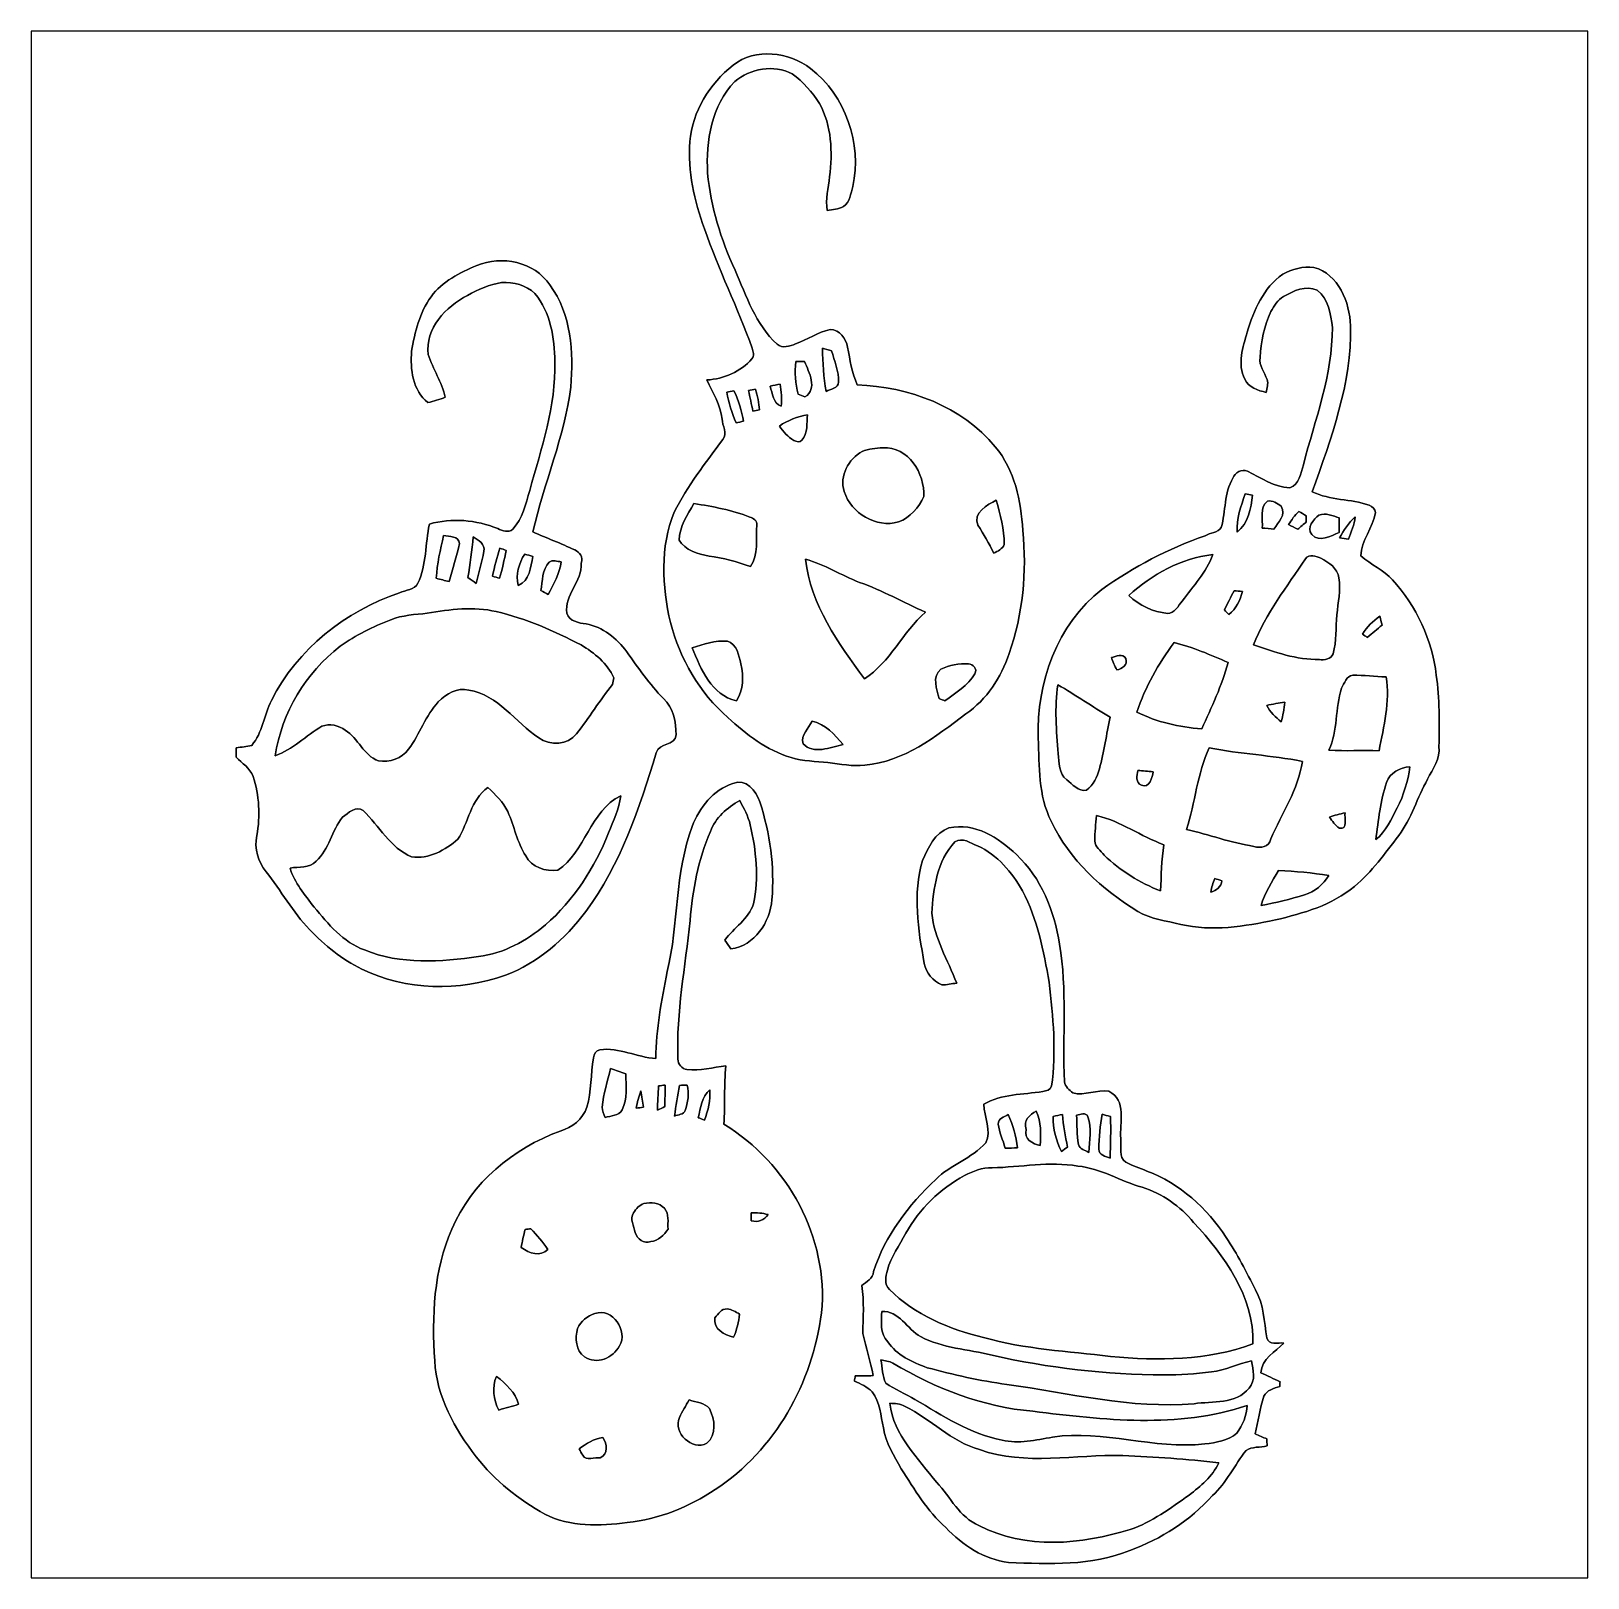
# Model space of a CAD drawing. Header units: centimetres. Extents: x -16.8 to 16.8, y -16.7 to 16.7.
import ezdxf

# ---------------------------------------------------------------- set-up
doc = ezdxf.new("R2010")
doc.units = ezdxf.units.CM
doc.header["$MEASUREMENT"] = 0
doc.layers.add('Layer 1', color=7, linetype='Continuous')

msp = doc.modelspace()

# ---------------------------------------------------------------- linework, layer by layer
at = {"layer": 'Layer 1', "color": 7}
for points, knots in [([(-16.77458, 16.66875), (-16.77458, 16.66875), (16.77458, 16.66875), (16.77458, 16.66875), (16.77458, 16.66875), (16.77458, 16.66875), (16.77458, -16.66875), (16.77458, -16.66875), (16.77458, -16.66875), (16.77458, -16.66875), (-16.77458, -16.66875), (-16.77458, -16.66875), (-16.77458, -16.66875), (-16.77458, -16.66875), (-16.77458, 16.66875), (-16.77458, 16.66875), (-16.77458, 16.66875), (-16.77458, 16.66875), (-16.77458, 16.66875), (-16.77458, 16.66875)], [0, 0, 0, 0, 0.16666667, 0.16666667, 0.16666667, 0.16666667, 0.33333333, 0.33333333, 0.33333333, 0.33333333, 0.5, 0.5, 0.5, 0.5, 0.66666667, 0.66666667, 0.66666667, 0.66666667, 1, 1, 1, 1]), ([(-1.64606, 15.93321), (-2.14912, 15.53104), (-2.52659, 14.93802), (-2.5781, 14.28679), (-2.5781, 14.28679), (-2.62925, 13.64615), (-2.47756, 13.01115), (-2.26483, 12.41107), (-2.26483, 12.41107), (-1.95968, 11.5383), (-1.55046, 10.70645), (-1.23649, 9.83686), (-1.23649, 9.83686), (-1.2125, 9.76312), (-1.18075, 9.6707), (-1.24284, 9.60543), (-1.24284, 9.60543), (-1.48061, 9.32321), (-1.84644, 9.17399), (-2.20945, 9.15), (-2.20945, 9.15), (-2.08739, 8.87377), (-1.92017, 8.61413), (-1.88348, 8.30651), (-1.88348, 8.30651), (-1.88066, 8.16469), (-1.76001, 7.99183), (-1.87043, 7.86447), (-1.87043, 7.86447), (-2.24296, 7.36212), (-2.62996, 6.86329), (-2.91465, 6.30343), (-2.91465, 6.30343), (-3.22721, 5.54778), (-3.17571, 4.70182), (-2.99649, 3.92077), (-2.99649, 3.92077), (-2.79083, 3.14043), (-2.36961, 2.40736), (-1.75895, 1.87396), (-1.75895, 1.87396), (-1.36031, 1.51412), (-0.92357, 1.16452), (-0.39864, 1.01212), (-0.39864, 1.01212), (-0.14076, 0.92992), (0.13264, 0.93663), (0.39864, 0.9017), (0.39864, 0.9017), (0.66287, 0.87771), (0.92675, 0.80963), (1.19345, 0.85055), (1.19345, 0.85055), (2.03376, 0.9204), (2.72239, 1.46614), (3.37079, 1.95474), (3.37079, 1.95474), (3.8227, 2.26272), (4.12891, 2.74073), (4.30212, 3.25226), (4.30212, 3.25226), (4.60234, 4.09998), (4.68454, 5.01544), (4.59811, 5.90797), (4.59811, 5.90797), (4.55718, 6.54403), (4.42419, 7.20654), (4.00473, 7.70855), (4.00473, 7.70855), (3.28295, 8.58308), (2.13819, 9.00536), (1.02623, 9.04487), (1.02623, 9.04487), (0.91652, 9.30381), (0.87101, 9.58215), (0.82197, 9.85696), (0.82197, 9.85696), (0.78669, 10.039), (0.64911, 10.2429), (0.44626, 10.23585), (0.44626, 10.23585), (0.18027, 10.18434), (-0.04657, 10.01959), (-0.29916, 9.92964), (-0.29916, 9.92964), (-0.42086, 9.87884), (-0.58561, 9.8231), (-0.69638, 9.92223), (-0.69638, 9.92223), (-1.16452, 10.34344), (-1.35784, 10.95798), (-1.60514, 11.51784), (-1.60514, 11.51784), (-1.9117, 12.17754), (-2.12443, 12.88486), (-2.19569, 13.61017), (-2.19569, 13.61017), (-2.2352, 14.29985), (-2.1082, 15.06537), (-1.61219, 15.58219), (-1.61219, 15.58219), (-1.27776, 15.85807), (-0.76588, 15.96249), (-0.37641, 15.74588), (-0.37641, 15.74588), (-0.13547, 15.57972), (0.05891, 15.34971), (0.21802, 15.10594), (0.21802, 15.10594), (0.4766, 14.62864), (0.50165, 14.05925), (0.43074, 13.53079), (0.43074, 13.53079), (0.41557, 13.28808), (0.33584, 13.04572), (0.38347, 12.80195), (0.38347, 12.80195), (0.49918, 12.82876), (0.62618, 12.82735), (0.73096, 12.88768), (0.73096, 12.88768), (0.87171, 12.98293), (0.88724, 13.17131), (0.93592, 13.31877), (0.93592, 13.31877), (1.12712, 14.24587), (0.78246, 15.28233), (0.02399, 15.86371), (0.02399, 15.86371), (-0.44485, 16.21861), (-1.16699, 16.31774), (-1.64606, 15.93321), (-1.64606, 15.93321), (-1.64606, 15.93321), (-1.64606, 15.93321), (-1.64606, 15.93321)], [0, 0, 0, 0, 0.02857143, 0.02857143, 0.02857143, 0.02857143, 0.05714286, 0.05714286, 0.05714286, 0.05714286, 0.08571429, 0.08571429, 0.08571429, 0.08571429, 0.11428571, 0.11428571, 0.11428571, 0.11428571, 0.14285714, 0.14285714, 0.14285714, 0.14285714, 0.17142857, 0.17142857, 0.17142857, 0.17142857, 0.2, 0.2, 0.2, 0.2, 0.22857143, 0.22857143, 0.22857143, 0.22857143, 0.25714286, 0.25714286, 0.25714286, 0.25714286, 0.28571429, 0.28571429, 0.28571429, 0.28571429, 0.31428571, 0.31428571, 0.31428571, 0.31428571, 0.34285714, 0.34285714, 0.34285714, 0.34285714, 0.37142857, 0.37142857, 0.37142857, 0.37142857, 0.4, 0.4, 0.4, 0.4, 0.42857143, 0.42857143, 0.42857143, 0.42857143, 0.45714286, 0.45714286, 0.45714286, 0.45714286, 0.48571429, 0.48571429, 0.48571429, 0.48571429, 0.51428571, 0.51428571, 0.51428571, 0.51428571, 0.54285714, 0.54285714, 0.54285714, 0.54285714, 0.57142857, 0.57142857, 0.57142857, 0.57142857, 0.6, 0.6, 0.6, 0.6, 0.62857143, 0.62857143, 0.62857143, 0.62857143, 0.65714286, 0.65714286, 0.65714286, 0.65714286, 0.68571429, 0.68571429, 0.68571429, 0.68571429, 0.71428571, 0.71428571, 0.71428571, 0.71428571, 0.74285714, 0.74285714, 0.74285714, 0.74285714, 0.77142857, 0.77142857, 0.77142857, 0.77142857, 0.8, 0.8, 0.8, 0.8, 0.82857143, 0.82857143, 0.82857143, 0.82857143, 0.85714286, 0.85714286, 0.85714286, 0.85714286, 0.88571429, 0.88571429, 0.88571429, 0.88571429, 0.91428571, 0.91428571, 0.91428571, 0.91428571, 0.94285714, 0.94285714, 0.94285714, 0.94285714, 1, 1, 1, 1]), ([(-7.16986, 11.61803), (-7.53533, 11.45857), (-7.91669, 11.2776), (-8.15552, 10.94281), (-8.15552, 10.94281), (-8.40493, 10.60238), (-8.50547, 10.17976), (-8.57391, 9.77089), (-8.57391, 9.77089), (-8.61025, 9.38248), (-8.55063, 8.92316), (-8.22678, 8.6614), (-8.22678, 8.6614), (-8.09766, 8.68997), (-7.97172, 8.72843), (-7.8486, 8.77711), (-7.8486, 8.77711), (-7.92163, 9.10343), (-8.11636, 9.38248), (-8.21902, 9.69716), (-8.21902, 9.69716), (-8.28463, 10.26301), (-7.84013, 10.73115), (-7.3727, 10.97386), (-7.3727, 10.97386), (-7.14093, 11.09592), (-6.89575, 11.21304), (-6.63504, 11.25044), (-6.63504, 11.25044), (-6.37787, 11.26984), (-6.10976, 11.18976), (-5.91679, 11.01619), (-5.91679, 11.01619), (-5.57848, 10.60732), (-5.49628, 10.05664), (-5.4864, 9.54299), (-5.4864, 9.54299), (-5.46594, 8.58908), (-5.77603, 7.67574), (-6.02933, 6.76875), (-6.02933, 6.76875), (-6.11258, 6.47947), (-6.18278, 6.16303), (-6.39445, 5.93513), (-6.39445, 5.93513), (-6.48688, 5.84341), (-6.61846, 5.90903), (-6.71901, 5.94536), (-6.71901, 5.94536), (-7.18044, 6.13622), (-7.71066, 6.18243), (-8.19185, 6.04344), (-8.19185, 6.04344), (-8.28252, 5.62151), (-8.249, 5.16749), (-8.43844, 4.76779), (-8.43844, 4.76779), (-8.51147, 4.6228), (-8.7062, 4.62703), (-8.83356, 4.56071), (-8.83356, 4.56071), (-9.99984, 4.17195), (-11.03771, 3.34927), (-11.59616, 2.24331), (-11.59616, 2.24331), (-11.75773, 1.92793), (-11.78419, 1.54764), (-12.02161, 1.27282), (-12.02161, 1.27282), (-12.12921, 1.24178), (-12.2428, 1.23896), (-12.35287, 1.22132), (-12.35287, 1.22132), (-12.35357, 1.17087), (-12.35463, 1.07033), (-12.35534, 1.01988), (-12.35534, 1.01988), (-12.22728, 0.89041), (-12.059, 0.78246), (-11.98986, 0.60643), (-11.98986, 0.60643), (-11.85545, 0.19579), (-11.83605, -0.24624), (-11.90907, -0.67063), (-11.90907, -0.67063), (-11.97434, -0.94933), (-11.88085, -1.22837), (-11.71187, -1.4478), (-11.71187, -1.4478), (-11.38873, -1.85561), (-11.13508, -2.31775), (-10.77524, -2.69663), (-10.77524, -2.69663), (-10.44469, -3.03354), (-10.07886, -3.34398), (-9.64883, -3.54612), (-9.64883, -3.54612), (-8.69209, -4.01849), (-7.55156, -4.02731), (-6.55355, -3.67982), (-6.55355, -3.67982), (-5.85082, -3.41207), (-5.2645, -2.90442), (-4.82106, -2.3047), (-4.82106, -2.3047), (-4.06788, -1.29258), (-3.66571, -0.07655), (-3.302, 1.11689), (-3.302, 1.11689), (-3.23991, 1.32891), (-2.89631, 1.26612), (-2.87373, 1.49895), (-2.87373, 1.49895), (-2.87514, 1.778), (-2.9337, 2.08633), (-3.14713, 2.28459), (-3.14713, 2.28459), (-3.45017, 2.58868), (-3.69111, 2.94499), (-3.93982, 3.29247), (-3.93982, 3.29247), (-4.15325, 3.57999), (-4.45382, 3.83223), (-4.81648, 3.89043), (-4.81648, 3.89043), (-4.96852, 3.91407), (-5.17878, 3.94335), (-5.22817, 4.1208), (-5.22817, 4.1208), (-5.28814, 4.51944), (-4.89373, 4.80836), (-4.9209, 5.20277), (-4.9209, 5.20277), (-4.86516, 5.33294), (-4.95688, 5.43807), (-5.05989, 5.48569), (-5.05989, 5.48569), (-5.35376, 5.62927), (-5.66173, 5.74005), (-5.95948, 5.87481), (-5.95948, 5.87481), (-5.72699, 6.92468), (-5.2765, 7.92268), (-5.14562, 8.99689), (-5.14562, 8.99689), (-5.08141, 9.74725), (-5.13151, 10.57028), (-5.59576, 11.19752), (-5.59576, 11.19752), (-5.92914, 11.69811), (-6.63187, 11.8431), (-7.16986, 11.61803), (-7.16986, 11.61803), (-7.16986, 11.61803), (-7.16986, 11.61803), (-7.16986, 11.61803)], [0, 0, 0, 0, 0.025, 0.025, 0.025, 0.025, 0.05, 0.05, 0.05, 0.05, 0.075, 0.075, 0.075, 0.075, 0.1, 0.1, 0.1, 0.1, 0.125, 0.125, 0.125, 0.125, 0.15, 0.15, 0.15, 0.15, 0.175, 0.175, 0.175, 0.175, 0.2, 0.2, 0.2, 0.2, 0.225, 0.225, 0.225, 0.225, 0.25, 0.25, 0.25, 0.25, 0.275, 0.275, 0.275, 0.275, 0.3, 0.3, 0.3, 0.3, 0.325, 0.325, 0.325, 0.325, 0.35, 0.35, 0.35, 0.35, 0.375, 0.375, 0.375, 0.375, 0.4, 0.4, 0.4, 0.4, 0.425, 0.425, 0.425, 0.425, 0.45, 0.45, 0.45, 0.45, 0.475, 0.475, 0.475, 0.475, 0.5, 0.5, 0.5, 0.5, 0.525, 0.525, 0.525, 0.525, 0.55, 0.55, 0.55, 0.55, 0.575, 0.575, 0.575, 0.575, 0.6, 0.6, 0.6, 0.6, 0.625, 0.625, 0.625, 0.625, 0.65, 0.65, 0.65, 0.65, 0.675, 0.675, 0.675, 0.675, 0.7, 0.7, 0.7, 0.7, 0.725, 0.725, 0.725, 0.725, 0.75, 0.75, 0.75, 0.75, 0.775, 0.775, 0.775, 0.775, 0.8, 0.8, 0.8, 0.8, 0.825, 0.825, 0.825, 0.825, 0.85, 0.85, 0.85, 0.85, 0.875, 0.875, 0.875, 0.875, 0.9, 0.9, 0.9, 0.9, 0.925, 0.925, 0.925, 0.925, 0.95, 0.95, 0.95, 0.95, 1, 1, 1, 1]), ([(10.19845, 11.42753), (9.78006, 11.13966), (9.57651, 10.65001), (9.43187, 10.18258), (9.43187, 10.18258), (9.34438, 9.85591), (9.21209, 9.49466), (9.38036, 9.16728), (9.38036, 9.16728), (9.45974, 8.98454), (9.66717, 8.92563), (9.84321, 8.88047), (9.84321, 8.88047), (9.85767, 8.97184), (9.89506, 9.06921), (9.85979, 9.16058), (9.85979, 9.16058), (9.80652, 9.31757), (9.68657, 9.45727), (9.7095, 9.6333), (9.7095, 9.6333), (9.72502, 9.97409), (9.80052, 10.31346), (9.94481, 10.6232), (9.94481, 10.6232), (10.01466, 10.74596), (10.08909, 10.87931), (10.21821, 10.94881), (10.21821, 10.94881), (10.42987, 11.07052), (10.69904, 11.20105), (10.94246, 11.08322), (10.94246, 11.08322), (11.18658, 10.90119), (11.23597, 10.56499), (11.26772, 10.28241), (11.26772, 10.28241), (11.27442, 9.25936), (10.89342, 8.29486), (10.64331, 7.31802), (10.64331, 7.31802), (10.58157, 7.15151), (10.56252, 6.88164), (10.35015, 6.82837), (10.35015, 6.82837), (10.01148, 6.82978), (9.73384, 7.04779), (9.43751, 7.18114), (9.43751, 7.18114), (9.31616, 7.23935), (9.17116, 7.15257), (9.12389, 7.0358), (9.12389, 7.0358), (8.9348, 6.71266), (8.97184, 6.32213), (8.87307, 5.97253), (8.87307, 5.97253), (8.80181, 5.85399), (8.63247, 5.85646), (8.52417, 5.79261), (8.52417, 5.79261), (7.73254, 5.51674), (6.98429, 5.12022), (6.30202, 4.63444), (6.30202, 4.63444), (5.33506, 3.88585), (4.89409, 2.62326), (4.92725, 1.4284), (4.92725, 1.4284), (4.95335, 0.82409), (4.92795, 0.19368), (5.21088, -0.3616), (5.21088, -0.3616), (5.59717, -1.19309), (6.30343, -1.83586), (7.07743, -2.30399), (7.07743, -2.30399), (7.35718, -2.47685), (7.68985, -2.50402), (8.00171, -2.5841), (8.00171, -2.5841), (8.67375, -2.74638), (9.37366, -2.62361), (10.03935, -2.48885), (10.03935, -2.48885), (10.64119, -2.34209), (11.26349, -2.17311), (11.74679, -1.76389), (11.74679, -1.76389), (12.11686, -1.44956), (12.4079, -1.05339), (12.69929, -0.66816), (12.69929, -0.66816), (12.97517, -0.30057), (13.09758, 0.14852), (13.32089, 0.54504), (13.32089, 0.54504), (13.42813, 0.76906), (13.59782, 0.98601), (13.56536, 1.2513), (13.56536, 1.2513), (13.57277, 1.76424), (13.58053, 2.28071), (13.50786, 2.78977), (13.50786, 2.78977), (13.41967, 3.5493), (13.07571, 4.2739), (12.56559, 4.84046), (12.56559, 4.84046), (12.37403, 5.05919), (12.09357, 5.16714), (11.88226, 5.35975), (11.88226, 5.35975), (11.88367, 5.69313), (12.1479, 5.96512), (12.1987, 6.29179), (12.1987, 6.29179), (12.19165, 6.36764), (12.12709, 6.42444), (12.06077, 6.45231), (12.06077, 6.45231), (11.66248, 6.58918), (11.21763, 6.55179), (10.83557, 6.74017), (10.83557, 6.74017), (11.24056, 7.89411), (11.69106, 9.07838), (11.65825, 10.31981), (11.65825, 10.31981), (11.64484, 10.82358), (11.40389, 11.43035), (10.87155, 11.57605), (10.87155, 11.57605), (10.64119, 11.59863), (10.39742, 11.54853), (10.19845, 11.42753), (10.19845, 11.42753), (10.19845, 11.42753), (10.19845, 11.42753), (10.19845, 11.42753)], [0, 0, 0, 0, 0.02777778, 0.02777778, 0.02777778, 0.02777778, 0.05555556, 0.05555556, 0.05555556, 0.05555556, 0.08333333, 0.08333333, 0.08333333, 0.08333333, 0.11111111, 0.11111111, 0.11111111, 0.11111111, 0.13888889, 0.13888889, 0.13888889, 0.13888889, 0.16666667, 0.16666667, 0.16666667, 0.16666667, 0.19444444, 0.19444444, 0.19444444, 0.19444444, 0.22222222, 0.22222222, 0.22222222, 0.22222222, 0.25, 0.25, 0.25, 0.25, 0.27777778, 0.27777778, 0.27777778, 0.27777778, 0.30555556, 0.30555556, 0.30555556, 0.30555556, 0.33333333, 0.33333333, 0.33333333, 0.33333333, 0.36111111, 0.36111111, 0.36111111, 0.36111111, 0.38888889, 0.38888889, 0.38888889, 0.38888889, 0.41666667, 0.41666667, 0.41666667, 0.41666667, 0.44444444, 0.44444444, 0.44444444, 0.44444444, 0.47222222, 0.47222222, 0.47222222, 0.47222222, 0.5, 0.5, 0.5, 0.5, 0.52777778, 0.52777778, 0.52777778, 0.52777778, 0.55555556, 0.55555556, 0.55555556, 0.55555556, 0.58333333, 0.58333333, 0.58333333, 0.58333333, 0.61111111, 0.61111111, 0.61111111, 0.61111111, 0.63888889, 0.63888889, 0.63888889, 0.63888889, 0.66666667, 0.66666667, 0.66666667, 0.66666667, 0.69444444, 0.69444444, 0.69444444, 0.69444444, 0.72222222, 0.72222222, 0.72222222, 0.72222222, 0.75, 0.75, 0.75, 0.75, 0.77777778, 0.77777778, 0.77777778, 0.77777778, 0.80555556, 0.80555556, 0.80555556, 0.80555556, 0.83333333, 0.83333333, 0.83333333, 0.83333333, 0.86111111, 0.86111111, 0.86111111, 0.86111111, 0.88888889, 0.88888889, 0.88888889, 0.88888889, 0.91666667, 0.91666667, 0.91666667, 0.91666667, 0.94444444, 0.94444444, 0.94444444, 0.94444444, 1, 1, 1, 1]), ([(0.27764, 9.83227), (0.32702, 9.81922), (0.4251, 9.79276), (0.47413, 9.77971), (0.47413, 9.77971), (0.54398, 9.56169), (0.62971, 9.33591), (0.62794, 9.10449), (0.62794, 9.10449), (0.63359, 8.96514), (0.43921, 8.95456), (0.36054, 8.90235), (0.36054, 8.90235), (0.30021, 9.20821), (0.29175, 9.52147), (0.27764, 9.83227)], [0, 0, 0, 0, 0.2, 0.2, 0.2, 0.2, 0.4, 0.4, 0.4, 0.4, 0.6, 0.6, 0.6, 0.6, 1, 1, 1, 1]), ([(-0.29316, 9.54546), (-0.23178, 9.54546), (-0.17074, 9.54581), (-0.10901, 9.54581), (-0.10901, 9.54581), (-0.00741, 9.31651), (0.18097, 8.95879), (-0.10125, 8.78311), (-0.10125, 8.78311), (-0.14852, 8.80463), (-0.19544, 8.82579), (-0.24236, 8.84661), (-0.24236, 8.84661), (-0.29916, 9.07415), (-0.33373, 9.31227), (-0.29316, 9.54546)], [0, 0, 0, 0, 0.2, 0.2, 0.2, 0.2, 0.4, 0.4, 0.4, 0.4, 0.6, 0.6, 0.6, 0.6, 1, 1, 1, 1]), ([(-0.84667, 9.017), (-0.77505, 9.03111), (-0.70379, 9.04557), (-0.63218, 9.06074), (-0.63218, 9.06074), (-0.61031, 8.90305), (-0.59373, 8.74289), (-0.60889, 8.58379), (-0.60889, 8.58379), (-0.78846, 8.65576), (-0.79763, 8.85649), (-0.84667, 9.017)], [0, 0, 0, 0, 0.25, 0.25, 0.25, 0.25, 0.5, 0.5, 0.5, 0.5, 1, 1, 1, 1]), ([(-1.78364, 8.88612), (-1.73249, 8.8967), (-1.68099, 8.90693), (-1.62948, 8.91716), (-1.62948, 8.91716), (-1.52012, 8.71255), (-1.46967, 8.48466), (-1.41993, 8.25994), (-1.41993, 8.25994), (-1.47461, 8.24865), (-1.52894, 8.23736), (-1.58291, 8.22607), (-1.58291, 8.22607), (-1.67816, 8.43668), (-1.73778, 8.66034), (-1.78364, 8.88612)], [0, 0, 0, 0, 0.2, 0.2, 0.2, 0.2, 0.4, 0.4, 0.4, 0.4, 0.6, 0.6, 0.6, 0.6, 1, 1, 1, 1]), ([(-1.31374, 8.92387), (-1.264, 8.93339), (-1.21426, 8.94256), (-1.16417, 8.95209), (-1.16417, 8.95209), (-1.11548, 8.80674), (-1.09361, 8.6554), (-1.07456, 8.50406), (-1.07456, 8.50406), (-1.12254, 8.49524), (-1.17052, 8.48642), (-1.21849, 8.47725), (-1.21849, 8.47725), (-1.25095, 8.62647), (-1.28235, 8.77464), (-1.31374, 8.92387)], [0, 0, 0, 0, 0.2, 0.2, 0.2, 0.2, 0.4, 0.4, 0.4, 0.4, 0.6, 0.6, 0.6, 0.6, 1, 1, 1, 1]), ([(-0.64841, 8.15622), (-0.46673, 8.28146), (-0.25929, 8.36507), (-0.04092, 8.4007), (-0.04092, 8.4007), (-0.06315, 8.22254), (-0.02963, 7.99924), (-0.16404, 7.8546), (-0.16404, 7.8546), (-0.20355, 7.79286), (-0.28399, 7.81967), (-0.3369, 7.84613), (-0.3369, 7.84613), (-0.46708, 7.91845), (-0.55774, 8.04157), (-0.64841, 8.15622)], [0, 0, 0, 0, 0.2, 0.2, 0.2, 0.2, 0.4, 0.4, 0.4, 0.4, 0.6, 0.6, 0.6, 0.6, 1, 1, 1, 1]), ([(1.57762, 7.68809), (2.13642, 7.72477), (2.4832, 7.13352), (2.46309, 6.63681), (2.46309, 6.63681), (2.35902, 6.40115), (2.16429, 6.18419), (1.91911, 6.08894), (1.91911, 6.08894), (1.43157, 5.95101), (0.90523, 6.27803), (0.74648, 6.7437), (0.74648, 6.7437), (0.6417, 7.08695), (0.84173, 7.44114), (1.13559, 7.61083), (1.13559, 7.61083), (1.27423, 7.66974), (1.42804, 7.67962), (1.57762, 7.68809)], [0, 0, 0, 0, 0.16666667, 0.16666667, 0.16666667, 0.16666667, 0.33333333, 0.33333333, 0.33333333, 0.33333333, 0.5, 0.5, 0.5, 0.5, 0.66666667, 0.66666667, 0.66666667, 0.66666667, 1, 1, 1, 1]), ([(-2.48955, 6.48829), (-2.08245, 6.41879), (-1.66934, 6.35141), (-1.28482, 6.19407), (-1.28482, 6.19407), (-1.21567, 6.16797), (-1.12183, 6.11717), (-1.13348, 6.02756), (-1.13348, 6.02756), (-1.1624, 5.72629), (-1.0862, 5.39009), (-1.27459, 5.12798), (-1.27459, 5.12798), (-1.56245, 5.23558), (-1.86055, 5.31283), (-2.165, 5.35446), (-2.165, 5.35446), (-2.41018, 5.3908), (-2.67441, 5.47793), (-2.81234, 5.70054), (-2.81234, 5.70054), (-2.79788, 5.99228), (-2.63349, 6.24381), (-2.48955, 6.48829)], [0, 0, 0, 0, 0.14285714, 0.14285714, 0.14285714, 0.14285714, 0.28571429, 0.28571429, 0.28571429, 0.28571429, 0.42857143, 0.42857143, 0.42857143, 0.42857143, 0.57142857, 0.57142857, 0.57142857, 0.57142857, 0.71428571, 0.71428571, 0.71428571, 0.71428571, 1, 1, 1, 1]), ([(3.63079, 6.01945), (3.51049, 6.27627), (3.83293, 6.46289), (4.02555, 6.55884), (4.02555, 6.55884), (4.10633, 6.24664), (4.20088, 5.93019), (4.19806, 5.60423), (4.19806, 5.60423), (4.16066, 5.50721), (4.05447, 5.46206), (3.97087, 5.41726), (3.97087, 5.41726), (3.87315, 5.62716), (3.74721, 5.82083), (3.63079, 6.01945)], [0, 0, 0, 0, 0.2, 0.2, 0.2, 0.2, 0.4, 0.4, 0.4, 0.4, 0.6, 0.6, 0.6, 0.6, 1, 1, 1, 1]), ([(9.39165, 6.69255), (9.4428, 6.68408), (9.49396, 6.67526), (9.54546, 6.66644), (9.54546, 6.66644), (9.519, 6.3821), (9.45515, 6.05896), (9.21702, 5.87269), (9.21702, 5.87269), (9.20291, 6.15527), (9.29569, 6.43043), (9.39165, 6.69255)], [0, 0, 0, 0, 0.25, 0.25, 0.25, 0.25, 0.5, 0.5, 0.5, 0.5, 1, 1, 1, 1]), ([(9.87002, 6.53874), (9.98008, 6.56449), (10.08309, 6.49076), (10.16741, 6.42832), (10.16741, 6.42832), (10.28171, 6.24734), (10.10109, 6.07907), (10.00831, 5.93725), (10.00831, 5.93725), (9.94516, 5.94254), (9.81886, 5.95242), (9.75607, 5.95771), (9.75607, 5.95771), (9.77935, 6.14539), (9.69116, 6.40362), (9.87002, 6.53874)], [0, 0, 0, 0, 0.2, 0.2, 0.2, 0.2, 0.4, 0.4, 0.4, 0.4, 0.6, 0.6, 0.6, 0.6, 1, 1, 1, 1]), ([(10.32545, 6.03179), (10.38578, 6.13692), (10.46057, 6.23288), (10.54735, 6.31754), (10.54735, 6.31754), (10.59956, 6.28579), (10.65248, 6.25404), (10.70504, 6.22229), (10.70504, 6.22229), (10.70469, 6.1782), (10.70504, 6.13375), (10.70539, 6.08965), (10.70539, 6.08965), (10.66059, 6.05014), (10.57028, 5.97182), (10.52512, 5.93231), (10.52512, 5.93231), (10.4581, 5.96512), (10.39142, 5.99863), (10.32545, 6.03179)], [0, 0, 0, 0, 0.16666667, 0.16666667, 0.16666667, 0.16666667, 0.33333333, 0.33333333, 0.33333333, 0.33333333, 0.5, 0.5, 0.5, 0.5, 0.66666667, 0.66666667, 0.66666667, 0.66666667, 1, 1, 1, 1]), ([(10.9788, 6.23746), (11.12414, 6.29073), (11.27936, 6.22653), (11.41801, 6.17679), (11.41801, 6.17679), (11.41589, 6.07166), (11.41448, 5.96653), (11.41377, 5.8614), (11.41377, 5.8614), (11.23703, 5.78661), (10.98515, 5.63774), (10.82816, 5.81872), (10.82816, 5.81872), (10.70116, 5.96265), (10.86344, 6.14574), (10.9788, 6.23746)], [0, 0, 0, 0, 0.2, 0.2, 0.2, 0.2, 0.4, 0.4, 0.4, 0.4, 0.6, 0.6, 0.6, 0.6, 1, 1, 1, 1]), ([(11.42294, 5.7464), (11.51855, 5.90726), (11.61097, 6.0773), (11.75879, 6.19725), (11.75879, 6.19725), (11.74291, 6.02968), (11.67589, 5.87551), (11.61662, 5.71994), (11.61662, 5.71994), (11.55171, 5.72876), (11.48715, 5.73758), (11.42294, 5.7464)], [0, 0, 0, 0, 0.25, 0.25, 0.25, 0.25, 0.5, 0.5, 0.5, 0.5, 1, 1, 1, 1]), ([(-7.88423, 5.79614), (-7.76323, 5.77815), (-7.55685, 5.78556), (-7.54168, 5.62469), (-7.54168, 5.62469), (-7.60801, 5.34917), (-7.69408, 5.07753), (-7.76676, 4.80307), (-7.76676, 4.80307), (-7.8613, 4.82953), (-7.94985, 4.84964), (-8.04228, 4.87645), (-8.04228, 4.87645), (-8.02569, 5.1883), (-7.95902, 5.49416), (-7.88423, 5.79614)], [0, 0, 0, 0, 0.2, 0.2, 0.2, 0.2, 0.4, 0.4, 0.4, 0.4, 0.6, 0.6, 0.6, 0.6, 1, 1, 1, 1]), ([(-7.245, 5.76933), (-7.13881, 5.69842), (-6.98641, 5.60917), (-7.01534, 5.45747), (-7.01534, 5.45747), (-7.05908, 5.22429), (-7.13634, 4.99816), (-7.1815, 4.76497), (-7.1815, 4.76497), (-7.24147, 4.80589), (-7.30074, 4.84752), (-7.36, 4.8895), (-7.36, 4.8895), (-7.31767, 5.18231), (-7.27992, 5.47546), (-7.245, 5.76933)], [0, 0, 0, 0, 0.2, 0.2, 0.2, 0.2, 0.4, 0.4, 0.4, 0.4, 0.6, 0.6, 0.6, 0.6, 1, 1, 1, 1]), ([(-6.67138, 5.52697), (-6.62658, 5.50968), (-6.58178, 5.4924), (-6.53662, 5.47476), (-6.53662, 5.47476), (-6.57825, 5.27403), (-6.62199, 5.07365), (-6.67773, 4.87609), (-6.67773, 4.87609), (-6.72959, 4.89056), (-6.78074, 4.90467), (-6.83225, 4.91913), (-6.83225, 4.91913), (-6.78356, 5.12304), (-6.74335, 5.32977), (-6.67138, 5.52697)], [0, 0, 0, 0, 0.2, 0.2, 0.2, 0.2, 0.4, 0.4, 0.4, 0.4, 0.6, 0.6, 0.6, 0.6, 1, 1, 1, 1]), ([(-6.13728, 5.39785), (-6.07942, 5.38021), (-6.02156, 5.36222), (-5.96336, 5.34388), (-5.96336, 5.34388), (-6.00957, 5.11916), (-6.02933, 4.82), (-6.27874, 4.72158), (-6.27874, 4.72158), (-6.33166, 4.96182), (-6.26357, 5.1943), (-6.13728, 5.39785)], [0, 0, 0, 0, 0.25, 0.25, 0.25, 0.25, 0.5, 0.5, 0.5, 0.5, 1, 1, 1, 1]), ([(6.87881, 4.50568), (7.38822, 4.95229), (8.00453, 5.31601), (8.69033, 5.38551), (8.69033, 5.38551), (8.55839, 5.00309), (8.26558, 4.70923), (8.03451, 4.38503), (8.03451, 4.38503), (7.94914, 4.28272), (7.86589, 4.1215), (7.71278, 4.11833), (7.71278, 4.11833), (7.40163, 4.15043), (7.1053, 4.29084), (6.87881, 4.50568)], [0, 0, 0, 0, 0.2, 0.2, 0.2, 0.2, 0.4, 0.4, 0.4, 0.4, 0.6, 0.6, 0.6, 0.6, 1, 1, 1, 1]), ([(10.6867, 5.29625), (10.76784, 5.41267), (10.91812, 5.3527), (11.02219, 5.30789), (11.02219, 5.30789), (11.19434, 5.2197), (11.37638, 5.09235), (11.40954, 4.88597), (11.40954, 4.88597), (11.45434, 4.61962), (11.38767, 4.35292), (11.36615, 4.08834), (11.36615, 4.08834), (11.33546, 3.80894), (11.36579, 3.52213), (11.28324, 3.24979), (11.28324, 3.24979), (11.24761, 3.13161), (11.09063, 3.10868), (10.98867, 3.12279), (10.98867, 3.12279), (10.49761, 3.11856), (10.02736, 3.28683), (9.56698, 3.43817), (9.56698, 3.43817), (9.83121, 4.11656), (10.29406, 4.69159), (10.6867, 5.29625)], [0, 0, 0, 0, 0.125, 0.125, 0.125, 0.125, 0.25, 0.25, 0.25, 0.25, 0.375, 0.375, 0.375, 0.375, 0.5, 0.5, 0.5, 0.5, 0.625, 0.625, 0.625, 0.625, 0.75, 0.75, 0.75, 0.75, 1, 1, 1, 1]), ([(-5.60987, 5.22288), (-5.53508, 5.28391), (-5.43419, 5.23804), (-5.34952, 5.23028), (-5.34952, 5.23028), (-5.39433, 4.97734), (-5.51145, 4.74768), (-5.62998, 4.52296), (-5.62998, 4.52296), (-5.68254, 4.55189), (-5.73511, 4.58082), (-5.78767, 4.60904), (-5.78767, 4.60904), (-5.7531, 4.81436), (-5.76651, 5.06342), (-5.60987, 5.22288)], [0, 0, 0, 0, 0.2, 0.2, 0.2, 0.2, 0.4, 0.4, 0.4, 0.4, 0.6, 0.6, 0.6, 0.6, 1, 1, 1, 1]), ([(-0.08537, 5.28496), (0.32632, 5.17807), (0.68474, 4.93642), (1.08056, 4.78755), (1.08056, 4.78755), (1.56916, 4.61116), (2.02389, 4.35716), (2.49696, 4.14549), (2.49696, 4.14549), (2.00484, 3.71228), (1.7399, 3.07022), (1.18286, 2.70651), (1.18286, 2.70651), (0.62124, 3.48439), (0.02364, 4.30036), (-0.08537, 5.28496)], [0, 0, 0, 0, 0.2, 0.2, 0.2, 0.2, 0.4, 0.4, 0.4, 0.4, 0.6, 0.6, 0.6, 0.6, 1, 1, 1, 1]), ([(9.15106, 4.60551), (9.20997, 4.60199), (9.26888, 4.59811), (9.32815, 4.59423), (9.32815, 4.59423), (9.28405, 4.40302), (9.19057, 4.22134), (9.03852, 4.09434), (9.03852, 4.09434), (9.00606, 4.1275), (8.97361, 4.16031), (8.94186, 4.19276), (8.94186, 4.19276), (9.00924, 4.33141), (9.07944, 4.46899), (9.15106, 4.60551)], [0, 0, 0, 0, 0.2, 0.2, 0.2, 0.2, 0.4, 0.4, 0.4, 0.4, 0.6, 0.6, 0.6, 0.6, 1, 1, 1, 1]), ([(-8.2363, 4.1208), (-7.74876, 4.2097), (-7.23865, 4.27355), (-6.75076, 4.15643), (-6.75076, 4.15643), (-6.10764, 4.01355), (-5.50545, 3.73521), (-4.9209, 3.43923), (-4.9209, 3.43923), (-4.63303, 3.2706), (-4.35751, 3.03883), (-4.21711, 2.72944), (-4.21711, 2.72944), (-4.21711, 2.72944), (-4.2478, 2.58551), (-4.2478, 2.58551), (-4.2478, 2.58551), (-4.52085, 2.24402), (-4.74733, 1.86796), (-5.01826, 1.52541), (-5.01826, 1.52541), (-5.20488, 1.27917), (-5.59259, 1.25942), (-5.83318, 1.43651), (-5.83318, 1.43651), (-6.34224, 1.76213), (-6.70631, 2.3682), (-7.34236, 2.46415), (-7.34236, 2.46415), (-7.59143, 2.52765), (-7.83167, 2.38478), (-7.99924, 2.21403), (-7.99924, 2.21403), (-8.27264, 1.91276), (-8.40034, 1.51765), (-8.63847, 1.19239), (-8.63847, 1.19239), (-8.78523, 0.99624), (-9.05087, 0.90241), (-9.2904, 0.94051), (-9.2904, 0.94051), (-9.61108, 1.05833), (-9.72326, 1.42769), (-10.00407, 1.60161), (-10.00407, 1.60161), (-10.14483, 1.70427), (-10.34168, 1.75119), (-10.50713, 1.68698), (-10.50713, 1.68698), (-10.85215, 1.48943), (-11.13402, 1.17722), (-11.51819, 1.05128), (-11.51819, 1.05128), (-11.36756, 1.97767), (-10.85956, 2.84021), (-10.11343, 3.4103), (-10.11343, 3.4103), (-9.78147, 3.65266), (-9.40682, 3.83117), (-9.02617, 3.98321), (-9.02617, 3.98321), (-8.77429, 4.07917), (-8.5023, 4.09751), (-8.2363, 4.1208)], [0, 0, 0, 0, 0.05882353, 0.05882353, 0.05882353, 0.05882353, 0.11764706, 0.11764706, 0.11764706, 0.11764706, 0.17647059, 0.17647059, 0.17647059, 0.17647059, 0.23529412, 0.23529412, 0.23529412, 0.23529412, 0.29411765, 0.29411765, 0.29411765, 0.29411765, 0.35294118, 0.35294118, 0.35294118, 0.35294118, 0.41176471, 0.41176471, 0.41176471, 0.41176471, 0.47058824, 0.47058824, 0.47058824, 0.47058824, 0.52941176, 0.52941176, 0.52941176, 0.52941176, 0.58823529, 0.58823529, 0.58823529, 0.58823529, 0.64705882, 0.64705882, 0.64705882, 0.64705882, 0.70588235, 0.70588235, 0.70588235, 0.70588235, 0.76470588, 0.76470588, 0.76470588, 0.76470588, 0.82352941, 0.82352941, 0.82352941, 0.82352941, 0.88235294, 0.88235294, 0.88235294, 0.88235294, 1, 1, 1, 1]), ([(11.91472, 3.67453), (12.01067, 3.82834), (12.14437, 3.95288), (12.29148, 4.05694), (12.29148, 4.05694), (12.30806, 3.9945), (12.32394, 3.93171), (12.33946, 3.86856), (12.33946, 3.86856), (12.23363, 3.77931), (12.12921, 3.689), (12.02055, 3.60292), (12.02055, 3.60292), (11.99409, 3.62091), (11.94117, 3.65654), (11.91472, 3.67453)], [0, 0, 0, 0, 0.2, 0.2, 0.2, 0.2, 0.4, 0.4, 0.4, 0.4, 0.6, 0.6, 0.6, 0.6, 1, 1, 1, 1]), ([(-2.52765, 3.37714), (-2.28141, 3.44876), (-2.03094, 3.54471), (-1.76989, 3.51931), (-1.76989, 3.51931), (-1.56069, 3.45758), (-1.52188, 3.21345), (-1.4799, 3.0293), (-1.4799, 3.0293), (-1.41146, 2.76225), (-1.42558, 2.47262), (-1.57515, 2.23626), (-1.57515, 2.23626), (-2.11631, 2.35479), (-2.33715, 2.92029), (-2.52765, 3.37714)], [0, 0, 0, 0, 0.2, 0.2, 0.2, 0.2, 0.4, 0.4, 0.4, 0.4, 0.6, 0.6, 0.6, 0.6, 1, 1, 1, 1]), ([(7.85601, 3.49109), (8.25817, 3.3909), (8.64411, 3.22756), (9.02229, 3.05999), (9.02229, 3.05999), (8.88824, 2.56187), (8.66563, 2.0955), (8.4522, 1.62842), (8.4522, 1.62842), (7.97137, 1.67393), (7.48665, 1.76848), (7.0552, 1.99319), (7.0552, 1.99319), (7.23124, 2.53506), (7.52334, 3.03142), (7.85601, 3.49109)], [0, 0, 0, 0, 0.2, 0.2, 0.2, 0.2, 0.4, 0.4, 0.4, 0.4, 0.6, 0.6, 0.6, 0.6, 1, 1, 1, 1]), ([(2.83104, 2.91853), (3.01307, 3.00461), (3.22404, 3.04306), (3.42653, 3.03318), (3.42653, 3.03318), (3.52425, 3.01696), (3.6255, 2.92276), (3.56517, 2.81905), (3.56517, 2.81905), (3.4096, 2.56611), (3.15313, 2.40489), (2.91853, 2.2352), (2.91853, 2.2352), (2.87726, 2.25072), (2.83633, 2.2666), (2.79576, 2.28177), (2.79576, 2.28177), (2.74884, 2.48038), (2.62961, 2.76013), (2.83104, 2.91853)], [0, 0, 0, 0, 0.16666667, 0.16666667, 0.16666667, 0.16666667, 0.33333333, 0.33333333, 0.33333333, 0.33333333, 0.5, 0.5, 0.5, 0.5, 0.66666667, 0.66666667, 0.66666667, 0.66666667, 1, 1, 1, 1]), ([(6.50522, 3.169), (6.60612, 3.18311), (6.75464, 3.27378), (6.81637, 3.14572), (6.81637, 3.14572), (6.86964, 3.02084), (6.73594, 2.91606), (6.62411, 2.90195), (6.62411, 2.90195), (6.57472, 2.98344), (6.53697, 3.08398), (6.50522, 3.169)], [0, 0, 0, 0, 0.25, 0.25, 0.25, 0.25, 0.5, 0.5, 0.5, 0.5, 1, 1, 1, 1]), ([(11.70869, 2.78412), (11.94788, 2.79259), (12.1853, 2.75096), (12.42448, 2.75131), (12.42448, 2.75131), (12.52044, 2.21439), (12.37051, 1.68451), (12.27596, 1.15993), (12.27596, 1.15993), (11.91472, 1.17404), (11.55241, 1.14547), (11.19187, 1.17087), (11.19187, 1.17087), (11.38484, 1.59314), (11.33052, 2.07222), (11.46563, 2.5086), (11.46563, 2.5086), (11.52948, 2.60667), (11.56935, 2.77918), (11.70869, 2.78412)], [0, 0, 0, 0, 0.16666667, 0.16666667, 0.16666667, 0.16666667, 0.33333333, 0.33333333, 0.33333333, 0.33333333, 0.5, 0.5, 0.5, 0.5, 0.66666667, 0.66666667, 0.66666667, 0.66666667, 1, 1, 1, 1]), ([(5.34987, 2.58163), (5.73229, 2.35973), (6.09812, 2.10926), (6.47947, 1.88419), (6.47947, 1.88419), (6.40256, 1.51306), (6.34153, 1.13806), (6.24875, 0.77047), (6.24875, 0.77047), (6.20501, 0.59302), (6.11681, 0.42016), (5.96865, 0.30833), (5.96865, 0.30833), (5.79614, 0.26811), (5.66455, 0.44133), (5.54284, 0.53375), (5.54284, 0.53375), (5.36328, 0.66428), (5.38656, 0.90276), (5.36011, 1.09573), (5.36011, 1.09573), (5.32201, 1.58926), (5.27756, 2.08915), (5.34987, 2.58163)], [0, 0, 0, 0, 0.14285714, 0.14285714, 0.14285714, 0.14285714, 0.28571429, 0.28571429, 0.28571429, 0.28571429, 0.42857143, 0.42857143, 0.42857143, 0.42857143, 0.57142857, 0.57142857, 0.57142857, 0.57142857, 0.71428571, 0.71428571, 0.71428571, 0.71428571, 1, 1, 1, 1]), ([(9.85414, 2.13501), (9.98255, 2.1657), (10.11273, 2.18475), (10.24396, 2.2031), (10.24396, 2.2031), (10.22667, 2.06128), (10.20374, 1.91911), (10.16529, 1.78118), (10.16529, 1.78118), (10.04323, 1.88172), (9.92646, 1.99249), (9.85414, 2.13501)], [0, 0, 0, 0, 0.25, 0.25, 0.25, 0.25, 0.5, 0.5, 0.5, 0.5, 1, 1, 1, 1]), ([(0.05715, 1.79705), (0.34255, 1.73214), (0.53904, 1.50319), (0.72355, 1.29434), (0.72355, 1.29434), (0.44979, 1.2319), (0.08396, 1.06927), (-0.14005, 1.30916), (-0.14005, 1.30916), (-0.18909, 1.49331), (-0.02223, 1.64571), (0.05715, 1.79705)], [0, 0, 0, 0, 0.25, 0.25, 0.25, 0.25, 0.5, 0.5, 0.5, 0.5, 1, 1, 1, 1]), ([(8.61272, 1.22343), (9.27594, 1.08303), (9.95751, 1.06504), (10.62108, 0.92816), (10.62108, 0.92816), (10.52971, 0.32138), (10.18152, -0.19085), (9.94128, -0.74189), (9.94128, -0.74189), (9.91376, -0.92146), (9.71867, -0.95003), (9.57721, -0.90241), (9.57721, -0.90241), (9.08262, -0.82444), (8.60989, -0.65123), (8.12377, -0.53552), (8.12377, -0.53552), (8.31744, 0.04339), (8.35307, 0.6664), (8.61272, 1.22343)], [0, 0, 0, 0, 0.16666667, 0.16666667, 0.16666667, 0.16666667, 0.33333333, 0.33333333, 0.33333333, 0.33333333, 0.5, 0.5, 0.5, 0.5, 0.66666667, 0.66666667, 0.66666667, 0.66666667, 1, 1, 1, 1]), ([(7.07672, 0.73413), (7.18538, 0.72602), (7.29474, 0.71614), (7.4041, 0.7052), (7.4041, 0.7052), (7.38858, 0.59126), (7.32966, 0.33831), (7.1561, 0.41663), (7.1561, 0.41663), (7.02169, 0.47237), (7.05132, 0.62159), (7.07672, 0.73413)], [0, 0, 0, 0, 0.25, 0.25, 0.25, 0.25, 0.5, 0.5, 0.5, 0.5, 1, 1, 1, 1]), ([(12.43718, 0.47625), (12.51021, 0.68862), (12.72999, 0.78952), (12.93848, 0.81456), (12.93848, 0.81456), (12.89897, 0.50483), (12.80795, 0.20461), (12.66507, -0.07303), (12.66507, -0.07303), (12.53596, -0.31397), (12.4206, -0.58032), (12.20399, -0.75706), (12.20399, -0.75706), (12.26291, -0.34325), (12.29889, 0.07938), (12.43718, 0.47625)], [0, 0, 0, 0, 0.2, 0.2, 0.2, 0.2, 0.4, 0.4, 0.4, 0.4, 0.6, 0.6, 0.6, 0.6, 1, 1, 1, 1]), ([(-7.57802, -0.74859), (-7.3466, -0.39194), (-7.30321, 0.10407), (-6.93314, 0.36618), (-6.93314, 0.36618), (-6.76663, 0.21484), (-6.59906, 0.05362), (-6.50275, -0.15346), (-6.50275, -0.15346), (-6.36305, -0.46743), (-6.30167, -0.81527), (-6.11646, -1.10843), (-6.11646, -1.10843), (-5.98593, -1.34691), (-5.68431, -1.45415), (-5.42608, -1.41781), (-5.42608, -1.41781), (-4.82565, -1.02235), (-4.73675, -0.1337), (-4.06682, 0.18556), (-4.06682, 0.18556), (-4.10739, -0.09313), (-4.22628, -0.35101), (-4.32858, -0.61101), (-4.32858, -0.61101), (-4.63162, -1.36137), (-5.07824, -2.06375), (-5.69242, -2.5968), (-5.69242, -2.5968), (-6.10553, -2.93546), (-6.59095, -3.21345), (-7.12999, -3.27554), (-7.12999, -3.27554), (-7.9442, -3.39443), (-8.81098, -3.45475), (-9.58885, -3.13584), (-9.58885, -3.13584), (-10.05029, -2.96898), (-10.36955, -2.57281), (-10.67788, -2.21156), (-10.67788, -2.21156), (-10.87296, -1.94733), (-11.10227, -1.69157), (-11.19329, -1.36878), (-11.19329, -1.36878), (-11.00279, -1.33632), (-10.77595, -1.38501), (-10.63484, -1.2192), (-10.63484, -1.2192), (-10.34979, -0.96696), (-10.29723, -0.56162), (-10.06334, -0.27129), (-10.06334, -0.27129), (-9.94869, -0.18697), (-9.76842, -0.01623), (-9.61743, -0.12735), (-9.61743, -0.12735), (-9.27664, -0.46743), (-9.03464, -0.93098), (-8.57462, -1.13136), (-8.57462, -1.13136), (-8.20879, -1.17863), (-7.84648, -0.98284), (-7.57802, -0.74859)], [0, 0, 0, 0, 0.05882353, 0.05882353, 0.05882353, 0.05882353, 0.11764706, 0.11764706, 0.11764706, 0.11764706, 0.17647059, 0.17647059, 0.17647059, 0.17647059, 0.23529412, 0.23529412, 0.23529412, 0.23529412, 0.29411765, 0.29411765, 0.29411765, 0.29411765, 0.35294118, 0.35294118, 0.35294118, 0.35294118, 0.41176471, 0.41176471, 0.41176471, 0.41176471, 0.47058824, 0.47058824, 0.47058824, 0.47058824, 0.52941176, 0.52941176, 0.52941176, 0.52941176, 0.58823529, 0.58823529, 0.58823529, 0.58823529, 0.64705882, 0.64705882, 0.64705882, 0.64705882, 0.70588235, 0.70588235, 0.70588235, 0.70588235, 0.76470588, 0.76470588, 0.76470588, 0.76470588, 0.82352941, 0.82352941, 0.82352941, 0.82352941, 0.88235294, 0.88235294, 0.88235294, 0.88235294, 1, 1, 1, 1]), ([(-1.65029, 0.44944), (-2.07716, 0.31926), (-2.37243, -0.07161), (-2.52765, -0.47343), (-2.52765, -0.47343), (-2.9083, -1.47567), (-2.81587, -2.57104), (-3.06599, -3.60221), (-3.06599, -3.60221), (-3.18629, -4.21958), (-3.31082, -4.84117), (-3.30941, -5.47299), (-3.30941, -5.47299), (-3.72145, -5.45465), (-4.10069, -5.2264), (-4.52014, -5.28602), (-4.52014, -5.28602), (-4.60693, -5.29802), (-4.64608, -5.38374), (-4.65843, -5.461), (-4.65843, -5.461), (-4.70994, -5.81342), (-4.69829, -6.17855), (-4.79884, -6.52321), (-4.79884, -6.52321), (-4.88491, -6.78568), (-5.11986, -6.96277), (-5.37669, -7.04109), (-5.37669, -7.04109), (-6.38528, -7.40939), (-7.28768, -8.14952), (-7.70819, -9.15494), (-7.70819, -9.15494), (-8.10119, -10.04217), (-8.14035, -11.03771), (-8.07791, -11.99197), (-8.07791, -11.99197), (-8.03628, -12.7635), (-7.64399, -13.46306), (-7.1822, -14.06102), (-7.1822, -14.06102), (-6.78568, -14.57466), (-6.26639, -14.98212), (-5.70089, -15.29503), (-5.70089, -15.29503), (-5.15832, -15.57655), (-4.51767, -15.55503), (-3.92818, -15.4753), (-3.92818, -15.4753), (-3.24767, -15.40616), (-2.59468, -15.14299), (-2.02953, -14.76199), (-2.02953, -14.76199), (-0.74013, -13.92449), (0.06456, -12.46152), (0.2607, -10.95446), (0.2607, -10.95446), (0.41416, -9.33979), (-0.46849, -7.72125), (-1.84538, -6.89222), (-1.84538, -6.89222), (-1.81469, -6.47312), (-1.84961, -6.0512), (-1.79952, -5.6328), (-1.79952, -5.6328), (-2.07963, -5.66244), (-2.35797, -5.74428), (-2.6416, -5.71218), (-2.6416, -5.71218), (-2.75273, -5.69912), (-2.83386, -5.5947), (-2.83704, -5.4864), (-2.83704, -5.4864), (-2.87091, -4.48345), (-2.67511, -3.49532), (-2.57528, -2.5019), (-2.57528, -2.5019), (-2.51813, -1.84679), (-2.39959, -1.18639), (-2.13713, -0.58032), (-2.13713, -0.58032), (-2.02283, -0.28293), (-1.77694, -0.06385), (-1.50178, 0.08396), (-1.50178, 0.08396), (-1.4157, -0.08255), (-1.31939, -0.24941), (-1.27847, -0.43498), (-1.27847, -0.43498), (-1.14759, -0.99095), (-1.0922, -1.57868), (-1.20438, -2.14242), (-1.20438, -2.14242), (-1.31198, -2.47121), (-1.63371, -2.65148), (-1.82457, -2.92594), (-1.82457, -2.92594), (-1.78047, -2.98732), (-1.73673, -3.04941), (-1.69333, -3.11185), (-1.69333, -3.11185), (-1.1751, -3.04659), (-0.85584, -2.53683), (-0.80927, -2.05246), (-0.80927, -2.05246), (-0.74824, -1.34126), (-0.85513, -0.62018), (-1.06751, 0.05856), (-1.06751, 0.05856), (-1.15782, 0.2854), (-1.36666, 0.57891), (-1.65029, 0.44944), (-1.65029, 0.44944), (-1.65029, 0.44944), (-1.65029, 0.44944), (-1.65029, 0.44944)], [0, 0, 0, 0, 0.03333333, 0.03333333, 0.03333333, 0.03333333, 0.06666667, 0.06666667, 0.06666667, 0.06666667, 0.1, 0.1, 0.1, 0.1, 0.13333333, 0.13333333, 0.13333333, 0.13333333, 0.16666667, 0.16666667, 0.16666667, 0.16666667, 0.2, 0.2, 0.2, 0.2, 0.23333333, 0.23333333, 0.23333333, 0.23333333, 0.26666667, 0.26666667, 0.26666667, 0.26666667, 0.3, 0.3, 0.3, 0.3, 0.33333333, 0.33333333, 0.33333333, 0.33333333, 0.36666667, 0.36666667, 0.36666667, 0.36666667, 0.4, 0.4, 0.4, 0.4, 0.43333333, 0.43333333, 0.43333333, 0.43333333, 0.46666667, 0.46666667, 0.46666667, 0.46666667, 0.5, 0.5, 0.5, 0.5, 0.53333333, 0.53333333, 0.53333333, 0.53333333, 0.56666667, 0.56666667, 0.56666667, 0.56666667, 0.6, 0.6, 0.6, 0.6, 0.63333333, 0.63333333, 0.63333333, 0.63333333, 0.66666667, 0.66666667, 0.66666667, 0.66666667, 0.7, 0.7, 0.7, 0.7, 0.73333333, 0.73333333, 0.73333333, 0.73333333, 0.76666667, 0.76666667, 0.76666667, 0.76666667, 0.8, 0.8, 0.8, 0.8, 0.83333333, 0.83333333, 0.83333333, 0.83333333, 0.86666667, 0.86666667, 0.86666667, 0.86666667, 0.9, 0.9, 0.9, 0.9, 0.93333333, 0.93333333, 0.93333333, 0.93333333, 1, 1, 1, 1]), ([(6.18807, -0.23954), (6.70842, -0.35736), (7.14093, -0.6858), (7.63693, -0.86678), (7.63693, -0.86678), (7.58472, -1.19662), (7.57802, -1.5307), (7.56779, -1.86408), (7.56779, -1.86408), (7.11694, -1.68945), (6.70101, -1.42522), (6.35035, -1.09255), (6.35035, -1.09255), (6.27592, -0.99766), (6.14821, -0.91546), (6.14927, -0.78246), (6.14927, -0.78246), (6.14997, -0.60078), (6.16479, -0.41945), (6.18807, -0.23954)], [0, 0, 0, 0, 0.16666667, 0.16666667, 0.16666667, 0.16666667, 0.33333333, 0.33333333, 0.33333333, 0.33333333, 0.5, 0.5, 0.5, 0.5, 0.66666667, 0.66666667, 0.66666667, 0.66666667, 1, 1, 1, 1]), ([(11.20387, -0.27058), (11.31605, -0.23601), (11.42471, -0.2032), (11.54077, -0.17745), (11.54077, -0.17745), (11.53125, -0.28681), (11.60709, -0.55809), (11.41871, -0.50659), (11.41871, -0.50659), (11.32311, -0.46249), (11.27301, -0.34854), (11.20387, -0.27058)], [0, 0, 0, 0, 0.25, 0.25, 0.25, 0.25, 0.5, 0.5, 0.5, 0.5, 1, 1, 1, 1]), ([(3.00567, -0.50236), (2.70722, -0.61242), (2.55376, -0.92886), (2.43875, -1.20403), (2.43875, -1.20403), (2.21686, -1.92546), (2.3435, -2.69699), (2.47191, -3.42441), (2.47191, -3.42441), (2.50437, -3.63149), (2.66312, -3.79942), (2.85009, -3.88373), (2.85009, -3.88373), (2.95734, -3.89326), (3.06564, -3.86362), (3.17218, -3.8481), (3.17218, -3.8481), (2.97991, -3.3528), (2.68711, -2.88466), (2.63525, -2.34527), (2.63525, -2.34527), (2.67088, -1.8094), (2.74673, -1.21144), (3.13443, -0.80574), (3.13443, -0.80574), (3.28859, -0.69709), (3.47521, -0.83432), (3.62021, -0.89218), (3.62021, -0.89218), (4.0513, -1.08444), (4.36174, -1.46226), (4.5914, -1.86302), (4.5914, -1.86302), (4.91596, -2.47191), (5.04966, -3.15807), (5.16184, -3.83223), (5.16184, -3.83223), (5.25251, -4.57376), (5.32024, -5.32694), (5.21864, -6.07131), (5.21864, -6.07131), (5.18936, -6.14786), (5.10222, -6.17573), (5.02849, -6.18702), (5.02849, -6.18702), (4.60057, -6.25404), (4.14055, -6.23641), (3.75356, -6.46042), (3.75356, -6.46042), (3.77366, -6.73135), (3.92606, -7.03368), (3.80012, -7.29262), (3.80012, -7.29262), (3.49744, -7.6267), (3.03918, -7.76464), (2.71921, -8.08037), (2.71921, -8.08037), (2.14136, -8.63847), (1.62313, -9.2904), (1.38077, -10.06757), (1.38077, -10.06757), (1.36243, -10.21644), (1.23014, -10.28665), (1.1243, -10.36602), (1.1243, -10.36602), (1.18816, -10.70822), (1.14794, -11.05676), (1.15288, -11.40213), (1.15288, -11.40213), (1.2192, -11.70552), (1.31798, -12.00221), (1.36948, -12.30947), (1.36948, -12.30947), (1.24178, -12.31653), (1.11301, -12.31441), (0.98566, -12.31512), (0.98566, -12.31512), (0.98002, -12.35181), (0.97437, -12.3892), (0.96908, -12.4266), (0.96908, -12.4266), (1.10314, -12.4901), (1.24248, -12.54901), (1.34832, -12.65696), (1.34832, -12.65696), (1.52224, -12.87886), (1.53282, -13.17272), (1.59597, -13.43625), (1.59597, -13.43625), (1.63618, -13.76257), (1.82598, -14.03703), (1.97873, -14.3189), (1.97873, -14.3189), (2.25884, -14.76728), (2.54494, -15.22271), (2.93476, -15.58607), (2.93476, -15.58607), (3.30165, -15.9579), (3.75991, -16.27505), (4.29154, -16.33608), (4.29154, -16.33608), (5.16431, -16.37242), (6.07871, -16.41475), (6.90457, -16.0782), (6.90457, -16.0782), (7.58225, -15.83267), (8.20208, -15.4305), (8.68786, -14.89675), (8.68786, -14.89675), (8.98349, -14.61523), (9.1627, -14.24164), (9.40858, -13.92202), (9.40858, -13.92202), (9.54123, -13.83594), (9.71338, -13.86311), (9.8619, -13.82219), (9.8619, -13.82219), (9.86014, -13.77209), (9.85873, -13.72235), (9.85767, -13.67296), (9.85767, -13.67296), (9.77265, -13.63874), (9.68763, -13.60417), (9.60402, -13.56783), (9.60402, -13.56783), (9.66682, -13.29655), (9.70739, -13.01856), (9.79487, -12.75397), (9.79487, -12.75397), (9.84991, -12.6171), (10.01466, -12.59029), (10.13354, -12.54125), (10.13354, -12.54125), (10.13566, -12.50809), (10.13813, -12.47563), (10.14095, -12.44353), (10.14095, -12.44353), (10.00372, -12.3758), (9.86367, -12.31124), (9.72573, -12.24703), (9.72573, -12.24703), (9.75078, -11.94682), (10.03371, -11.79654), (10.22421, -11.60709), (10.22421, -11.60709), (10.10073, -11.59757), (9.89401, -11.66319), (9.85379, -11.49597), (9.85379, -11.49597), (9.79664, -11.14884), (9.79029, -10.77454), (9.6139, -10.45986), (9.6139, -10.45986), (9.41317, -10.07745), (9.22232, -9.68798), (8.97925, -9.33027), (8.97925, -9.33027), (8.57003, -8.69915), (7.98019, -8.16857), (7.27181, -7.90011), (7.27181, -7.90011), (7.12152, -7.8359), (6.96136, -7.79286), (6.81919, -7.71243), (6.81919, -7.71243), (6.64598, -7.60801), (6.73135, -7.36459), (6.70772, -7.2009), (6.70772, -7.2009), (6.68232, -6.86223), (6.8393, -6.37081), (6.4516, -6.17961), (6.4516, -6.17961), (6.19619, -6.13692), (5.92808, -6.28438), (5.67267, -6.21665), (5.67267, -6.21665), (5.59752, -6.15244), (5.51074, -6.07871), (5.49557, -5.9757), (5.49557, -5.9757), (5.44795, -4.98828), (5.55519, -3.99062), (5.38903, -3.01025), (5.38903, -3.01025), (5.27897, -2.29729), (4.99322, -1.5808), (4.45982, -1.07844), (4.45982, -1.07844), (4.07282, -0.71649), (3.56376, -0.38241), (3.00567, -0.50236)], [0, 0, 0, 0, 0.02040816, 0.02040816, 0.02040816, 0.02040816, 0.04081633, 0.04081633, 0.04081633, 0.04081633, 0.06122449, 0.06122449, 0.06122449, 0.06122449, 0.08163265, 0.08163265, 0.08163265, 0.08163265, 0.10204082, 0.10204082, 0.10204082, 0.10204082, 0.12244898, 0.12244898, 0.12244898, 0.12244898, 0.14285714, 0.14285714, 0.14285714, 0.14285714, 0.16326531, 0.16326531, 0.16326531, 0.16326531, 0.18367347, 0.18367347, 0.18367347, 0.18367347, 0.20408163, 0.20408163, 0.20408163, 0.20408163, 0.2244898, 0.2244898, 0.2244898, 0.2244898, 0.24489796, 0.24489796, 0.24489796, 0.24489796, 0.26530612, 0.26530612, 0.26530612, 0.26530612, 0.28571429, 0.28571429, 0.28571429, 0.28571429, 0.30612245, 0.30612245, 0.30612245, 0.30612245, 0.32653061, 0.32653061, 0.32653061, 0.32653061, 0.34693878, 0.34693878, 0.34693878, 0.34693878, 0.36734694, 0.36734694, 0.36734694, 0.36734694, 0.3877551, 0.3877551, 0.3877551, 0.3877551, 0.40816327, 0.40816327, 0.40816327, 0.40816327, 0.42857143, 0.42857143, 0.42857143, 0.42857143, 0.44897959, 0.44897959, 0.44897959, 0.44897959, 0.46938776, 0.46938776, 0.46938776, 0.46938776, 0.48979592, 0.48979592, 0.48979592, 0.48979592, 0.51020408, 0.51020408, 0.51020408, 0.51020408, 0.53061224, 0.53061224, 0.53061224, 0.53061224, 0.55102041, 0.55102041, 0.55102041, 0.55102041, 0.57142857, 0.57142857, 0.57142857, 0.57142857, 0.59183673, 0.59183673, 0.59183673, 0.59183673, 0.6122449, 0.6122449, 0.6122449, 0.6122449, 0.63265306, 0.63265306, 0.63265306, 0.63265306, 0.65306122, 0.65306122, 0.65306122, 0.65306122, 0.67346939, 0.67346939, 0.67346939, 0.67346939, 0.69387755, 0.69387755, 0.69387755, 0.69387755, 0.71428571, 0.71428571, 0.71428571, 0.71428571, 0.73469388, 0.73469388, 0.73469388, 0.73469388, 0.75510204, 0.75510204, 0.75510204, 0.75510204, 0.7755102, 0.7755102, 0.7755102, 0.7755102, 0.79591837, 0.79591837, 0.79591837, 0.79591837, 0.81632653, 0.81632653, 0.81632653, 0.81632653, 0.83673469, 0.83673469, 0.83673469, 0.83673469, 0.85714286, 0.85714286, 0.85714286, 0.85714286, 0.87755102, 0.87755102, 0.87755102, 0.87755102, 0.89795918, 0.89795918, 0.89795918, 0.89795918, 0.91836735, 0.91836735, 0.91836735, 0.91836735, 0.93877551, 0.93877551, 0.93877551, 0.93877551, 0.95918367, 0.95918367, 0.95918367, 0.95918367, 1, 1, 1, 1]), ([(8.73442, -1.59808), (8.78558, -1.60761), (8.83602, -1.62278), (8.88506, -1.64289), (8.88506, -1.64289), (8.87871, -1.77906), (8.76476, -1.85208), (8.64658, -1.88807), (8.64658, -1.88807), (8.66457, -1.78435), (8.69386, -1.69192), (8.73442, -1.59808)], [0, 0, 0, 0, 0.25, 0.25, 0.25, 0.25, 0.5, 0.5, 0.5, 0.5, 1, 1, 1, 1]), ([(10.10638, -1.42099), (10.46974, -1.44004), (10.83416, -1.46861), (11.19293, -1.53317), (11.19293, -1.53317), (11.06911, -1.72473), (10.88743, -1.87748), (10.66941, -1.95051), (10.66941, -1.95051), (10.36038, -2.03835), (10.04852, -2.11596), (9.73314, -2.17664), (9.73314, -2.17664), (9.81181, -1.90465), (9.96703, -1.66476), (10.10638, -1.42099)], [0, 0, 0, 0, 0.2, 0.2, 0.2, 0.2, 0.4, 0.4, 0.4, 0.4, 0.6, 0.6, 0.6, 0.6, 1, 1, 1, 1]), ([(-4.28696, -5.68678), (-4.17759, -5.72664), (-4.06859, -5.76721), (-3.95887, -5.80778), (-3.95887, -5.80778), (-3.95146, -6.06496), (-3.91866, -6.34224), (-4.03895, -6.58001), (-4.03895, -6.58001), (-4.10281, -6.71901), (-4.28519, -6.70207), (-4.40443, -6.74934), (-4.40443, -6.74934), (-4.42983, -6.6742), (-4.47075, -6.60083), (-4.47146, -6.52004), (-4.47146, -6.52004), (-4.43865, -6.23641), (-4.35398, -5.963), (-4.28696, -5.68678)], [0, 0, 0, 0, 0.16666667, 0.16666667, 0.16666667, 0.16666667, 0.33333333, 0.33333333, 0.33333333, 0.33333333, 0.5, 0.5, 0.5, 0.5, 0.66666667, 0.66666667, 0.66666667, 0.66666667, 1, 1, 1, 1]), ([(-3.73909, -6.54614), (-3.71122, -6.41914), (-3.67912, -6.29426), (-3.63361, -6.17326), (-3.63361, -6.17326), (-3.6128, -6.29003), (-3.59728, -6.40821), (-3.58034, -6.52674), (-3.58034, -6.52674), (-3.63361, -6.53309), (-3.68618, -6.53944), (-3.73909, -6.54614)], [0, 0, 0, 0, 0.25, 0.25, 0.25, 0.25, 0.5, 0.5, 0.5, 0.5, 1, 1, 1, 1]), ([(-3.25296, -6.0646), (-3.20675, -6.05861), (-3.16018, -6.05296), (-3.11362, -6.04802), (-3.11362, -6.04802), (-3.11185, -6.20148), (-3.11432, -6.35494), (-3.11679, -6.50946), (-3.11679, -6.50946), (-3.169, -6.53627), (-3.22157, -6.56272), (-3.27413, -6.58883), (-3.27413, -6.58883), (-3.27801, -6.41421), (-3.26214, -6.23852), (-3.25296, -6.0646)], [0, 0, 0, 0, 0.2, 0.2, 0.2, 0.2, 0.4, 0.4, 0.4, 0.4, 0.6, 0.6, 0.6, 0.6, 1, 1, 1, 1]), ([(-2.79964, -6.05296), (-2.74638, -6.05049), (-2.69311, -6.04802), (-2.63948, -6.04591), (-2.63948, -6.04591), (-2.58868, -6.229), (-2.6162, -6.42126), (-2.68111, -6.5973), (-2.68111, -6.5973), (-2.71251, -6.68761), (-2.83104, -6.67879), (-2.90759, -6.71583), (-2.90759, -6.71583), (-2.88043, -6.49323), (-2.8381, -6.27345), (-2.79964, -6.05296)], [0, 0, 0, 0, 0.2, 0.2, 0.2, 0.2, 0.4, 0.4, 0.4, 0.4, 0.6, 0.6, 0.6, 0.6, 1, 1, 1, 1]), ([(-2.39677, -6.75181), (-2.35021, -6.53874), (-2.3241, -6.30061), (-2.14948, -6.14821), (-2.14948, -6.14821), (-2.12796, -6.37258), (-2.18193, -6.59447), (-2.26554, -6.8012), (-2.26554, -6.8012), (-2.30964, -6.78462), (-2.35338, -6.76804), (-2.39677, -6.75181)], [0, 0, 0, 0, 0.25, 0.25, 0.25, 0.25, 0.5, 0.5, 0.5, 0.5, 1, 1, 1, 1]), ([(4.06541, -6.88658), (4.05941, -6.76698), (4.20088, -6.73135), (4.28307, -6.68232), (4.28307, -6.68232), (4.3815, -6.90986), (4.45488, -7.15081), (4.48169, -7.39775), (4.48169, -7.39775), (4.39385, -7.40304), (4.30636, -7.40586), (4.21852, -7.40586), (4.21852, -7.40586), (4.16877, -7.23194), (4.09187, -7.06579), (4.06541, -6.88658)], [0, 0, 0, 0, 0.2, 0.2, 0.2, 0.2, 0.4, 0.4, 0.4, 0.4, 0.6, 0.6, 0.6, 0.6, 1, 1, 1, 1]), ([(4.67078, -7.00193), (4.59564, -6.81037), (4.74804, -6.68796), (4.88703, -6.60929), (4.88703, -6.60929), (4.99569, -6.84071), (4.98369, -7.10177), (4.97346, -7.35189), (4.97346, -7.35189), (4.81083, -7.31238), (4.60798, -7.2196), (4.67078, -7.00193)], [0, 0, 0, 0, 0.25, 0.25, 0.25, 0.25, 0.5, 0.5, 0.5, 0.5, 1, 1, 1, 1]), ([(5.25462, -6.725), (5.32024, -6.70948), (5.38656, -6.69431), (5.45289, -6.67949), (5.45289, -6.67949), (5.46559, -6.91727), (5.51709, -7.14975), (5.55907, -7.38364), (5.55907, -7.38364), (5.51533, -7.41574), (5.47123, -7.44749), (5.42784, -7.47995), (5.42784, -7.47995), (5.3213, -7.24076), (5.24016, -6.98994), (5.25462, -6.725)], [0, 0, 0, 0, 0.2, 0.2, 0.2, 0.2, 0.4, 0.4, 0.4, 0.4, 0.6, 0.6, 0.6, 0.6, 1, 1, 1, 1]), ([(5.75486, -6.69431), (5.83882, -6.68055), (5.95771, -6.62376), (6.00075, -6.73312), (6.00075, -6.73312), (6.0893, -6.97477), (6.03356, -7.245), (6.01839, -7.49723), (6.01839, -7.49723), (5.93937, -7.45243), (5.82048, -7.42844), (5.79826, -7.32614), (5.79826, -7.32614), (5.75804, -7.11835), (5.76862, -6.90386), (5.75486, -6.69431)], [0, 0, 0, 0, 0.2, 0.2, 0.2, 0.2, 0.4, 0.4, 0.4, 0.4, 0.6, 0.6, 0.6, 0.6, 1, 1, 1, 1]), ([(6.30872, -6.67667), (6.36658, -6.69255), (6.42479, -6.70913), (6.48335, -6.72536), (6.48335, -6.72536), (6.50663, -7.02345), (6.47735, -7.3219), (6.483, -7.62035), (6.483, -7.62035), (6.38704, -7.58578), (6.23041, -7.55756), (6.23323, -7.42774), (6.23323, -7.42774), (6.23887, -7.17621), (6.25934, -6.92326), (6.30872, -6.67667)], [0, 0, 0, 0, 0.2, 0.2, 0.2, 0.2, 0.4, 0.4, 0.4, 0.4, 0.6, 0.6, 0.6, 0.6, 1, 1, 1, 1]), ([(3.93453, -7.82955), (4.55154, -7.81861), (5.1689, -7.68703), (5.78485, -7.79392), (5.78485, -7.79392), (6.27697, -7.84049), (6.6989, -8.11918), (7.16774, -8.24971), (7.16774, -8.24971), (7.60236, -8.3887), (7.98689, -8.65646), (8.27864, -9.00712), (8.27864, -9.00712), (8.94221, -9.72608), (9.58462, -10.59815), (9.55604, -11.62685), (9.55604, -11.62685), (8.57709, -11.99092), (7.51099, -11.99303), (6.48441, -11.89426), (6.48441, -11.89426), (5.56966, -11.78701), (4.64291, -11.73797), (3.75144, -11.49033), (3.75144, -11.49033), (3.00919, -11.30723), (2.26907, -10.99891), (1.7205, -10.44998), (1.7205, -10.44998), (1.60902, -10.34521), (1.63759, -10.16776), (1.6824, -10.039), (1.6824, -10.039), (1.75084, -9.74584), (1.93499, -9.50207), (2.07716, -9.24207), (2.07716, -9.24207), (2.36467, -8.71608), (2.81446, -8.28287), (3.34081, -7.99853), (3.34081, -7.99853), (3.5239, -7.90152), (3.72216, -7.81826), (3.93453, -7.82955)], [0, 0, 0, 0, 0.08333333, 0.08333333, 0.08333333, 0.08333333, 0.16666667, 0.16666667, 0.16666667, 0.16666667, 0.25, 0.25, 0.25, 0.25, 0.33333333, 0.33333333, 0.33333333, 0.33333333, 0.41666667, 0.41666667, 0.41666667, 0.41666667, 0.5, 0.5, 0.5, 0.5, 0.58333333, 0.58333333, 0.58333333, 0.58333333, 0.66666667, 0.66666667, 0.66666667, 0.66666667, 0.75, 0.75, 0.75, 0.75, 0.83333333, 0.83333333, 0.83333333, 0.83333333, 1, 1, 1, 1]), ([(-3.56729, -8.60249), (-3.41948, -8.57215), (-3.23603, -8.58167), (-3.12843, -8.70232), (-3.12843, -8.70232), (-3.0166, -8.82086), (-3.05964, -9.00324), (-3.04871, -9.15035), (-3.04871, -9.15035), (-3.13373, -9.27841), (-3.25649, -9.40541), (-3.41877, -9.41917), (-3.41877, -9.41917), (-3.57011, -9.47632), (-3.71828, -9.36484), (-3.75708, -9.22514), (-3.75708, -9.22514), (-3.78143, -9.09038), (-3.87844, -8.93198), (-3.79342, -8.80145), (-3.79342, -8.80145), (-3.73733, -8.71926), (-3.66677, -8.63141), (-3.56729, -8.60249)], [0, 0, 0, 0, 0.14285714, 0.14285714, 0.14285714, 0.14285714, 0.28571429, 0.28571429, 0.28571429, 0.28571429, 0.42857143, 0.42857143, 0.42857143, 0.42857143, 0.57142857, 0.57142857, 0.57142857, 0.57142857, 0.71428571, 0.71428571, 0.71428571, 0.71428571, 1, 1, 1, 1]), ([(-1.25377, -8.80286), (-1.13242, -8.79263), (-1.01106, -8.8078), (-0.89359, -8.83814), (-0.89359, -8.83814), (-0.97755, -8.95809), (-1.11372, -9.00677), (-1.25483, -8.97608), (-1.25483, -8.97608), (-1.25483, -8.93269), (-1.25413, -8.84626), (-1.25377, -8.80286)], [0, 0, 0, 0, 0.25, 0.25, 0.25, 0.25, 0.5, 0.5, 0.5, 0.5, 1, 1, 1, 1]), ([(-6.1274, -9.15776), (-6.09635, -9.15458), (-6.03462, -9.14788), (-6.00357, -9.14471), (-6.00357, -9.14471), (-5.87269, -9.28405), (-5.74675, -9.42904), (-5.63915, -9.58779), (-5.63915, -9.58779), (-5.80143, -9.76524), (-6.03991, -9.66999), (-6.21171, -9.55005), (-6.21171, -9.55005), (-6.1909, -9.4167), (-6.16303, -9.28723), (-6.1274, -9.15776)], [0, 0, 0, 0, 0.2, 0.2, 0.2, 0.2, 0.4, 0.4, 0.4, 0.4, 0.6, 0.6, 0.6, 0.6, 1, 1, 1, 1]), ([(-4.6228, -10.9728), (-4.24956, -10.83381), (-3.89784, -11.35415), (-4.09822, -11.67095), (-4.09822, -11.67095), (-4.22557, -11.93518), (-4.59669, -12.07876), (-4.84893, -11.90449), (-4.84893, -11.90449), (-5.04296, -11.77502), (-5.05072, -11.49844), (-5.00133, -11.2963), (-5.00133, -11.2963), (-4.92972, -11.14213), (-4.7879, -11.01619), (-4.6228, -10.9728)], [0, 0, 0, 0, 0.2, 0.2, 0.2, 0.2, 0.4, 0.4, 0.4, 0.4, 0.6, 0.6, 0.6, 0.6, 1, 1, 1, 1]), ([(-1.77624, -10.86979), (-1.67816, -10.88037), (-1.59385, -10.93929), (-1.50707, -10.98197), (-1.50707, -10.98197), (-1.52718, -11.15413), (-1.56774, -11.32417), (-1.63618, -11.48397), (-1.63618, -11.48397), (-1.83162, -11.43318), (-2.07927, -11.31182), (-2.03764, -11.06099), (-2.03764, -11.06099), (-1.96885, -10.98021), (-1.89548, -10.86767), (-1.77624, -10.86979)], [0, 0, 0, 0, 0.2, 0.2, 0.2, 0.2, 0.4, 0.4, 0.4, 0.4, 0.6, 0.6, 0.6, 0.6, 1, 1, 1, 1]), ([(1.56034, -10.92518), (1.92617, -10.90895), (2.10891, -11.30476), (2.39289, -11.46986), (2.39289, -11.46986), (2.87055, -11.71787), (3.42018, -11.7408), (3.93382, -11.86956), (3.93382, -11.86956), (5.14809, -12.14649), (6.39269, -12.28478), (7.63764, -12.29536), (7.63764, -12.29536), (7.98019, -12.30136), (8.32203, -12.27173), (8.66105, -12.22446), (8.66105, -12.22446), (8.96373, -12.2047), (9.23255, -12.05159), (9.52641, -11.99233), (9.52641, -11.99233), (9.55816, -12.18812), (9.62554, -12.41107), (9.47244, -12.57653), (9.47244, -12.57653), (9.19656, -12.93319), (8.68257, -12.86087), (8.28746, -12.91414), (8.28746, -12.91414), (6.92609, -13.0302), (5.59329, -12.68695), (4.25556, -12.49962), (4.25556, -12.49962), (3.67383, -12.42236), (3.10092, -12.28937), (2.53471, -12.13838), (2.53471, -12.13838), (2.21474, -12.02161), (1.88383, -11.86956), (1.68487, -11.57922), (1.68487, -11.57922), (1.51518, -11.40495), (1.54693, -11.14742), (1.56034, -10.92518)], [0, 0, 0, 0, 0.08333333, 0.08333333, 0.08333333, 0.08333333, 0.16666667, 0.16666667, 0.16666667, 0.16666667, 0.25, 0.25, 0.25, 0.25, 0.33333333, 0.33333333, 0.33333333, 0.33333333, 0.41666667, 0.41666667, 0.41666667, 0.41666667, 0.5, 0.5, 0.5, 0.5, 0.58333333, 0.58333333, 0.58333333, 0.58333333, 0.66666667, 0.66666667, 0.66666667, 0.66666667, 0.75, 0.75, 0.75, 0.75, 0.83333333, 0.83333333, 0.83333333, 0.83333333, 1, 1, 1, 1]), ([(1.54058, -11.9701), (1.62489, -11.9888), (1.71626, -12.00221), (1.7974, -12.03925), (1.7974, -12.03925), (2.71321, -12.58887), (3.7405, -12.98328), (4.81012, -13.07853), (4.81012, -13.07853), (6.34047, -13.26339), (7.93891, -13.45565), (9.43151, -12.95541), (9.43151, -12.95541), (9.42446, -13.17096), (9.3345, -13.37592), (9.20821, -13.54808), (9.20821, -13.54808), (9.01947, -13.71212), (8.76159, -13.75833), (8.52029, -13.7795), (8.52029, -13.7795), (7.41892, -13.91179), (6.33695, -13.46482), (5.23593, -13.63557), (5.23593, -13.63557), (4.87997, -13.69766), (4.5085, -13.79326), (4.14972, -13.69836), (4.14972, -13.69836), (3.45969, -13.57277), (2.86949, -13.16955), (2.27295, -12.82629), (2.27295, -12.82629), (2.06869, -12.69824), (1.83938, -12.61075), (1.64324, -12.47175), (1.64324, -12.47175), (1.57057, -12.31794), (1.56351, -12.13661), (1.54058, -11.9701)], [0, 0, 0, 0, 0.09090909, 0.09090909, 0.09090909, 0.09090909, 0.18181818, 0.18181818, 0.18181818, 0.18181818, 0.27272727, 0.27272727, 0.27272727, 0.27272727, 0.36363636, 0.36363636, 0.36363636, 0.36363636, 0.45454545, 0.45454545, 0.45454545, 0.45454545, 0.54545455, 0.54545455, 0.54545455, 0.54545455, 0.63636364, 0.63636364, 0.63636364, 0.63636364, 0.72727273, 0.72727273, 0.72727273, 0.72727273, 0.81818182, 0.81818182, 0.81818182, 0.81818182, 1, 1, 1, 1]), ([(-6.69854, -13.05066), (-6.80297, -12.82594), (-6.85624, -12.5603), (-6.74299, -12.32958), (-6.74299, -12.32958), (-6.53803, -12.48551), (-6.34048, -12.67248), (-6.2678, -12.92825), (-6.2678, -12.92825), (-6.41033, -12.9734), (-6.55426, -13.01221), (-6.69854, -13.05066)], [0, 0, 0, 0, 0.25, 0.25, 0.25, 0.25, 0.5, 0.5, 0.5, 0.5, 1, 1, 1, 1]), ([(-2.59151, -12.83441), (-2.44757, -12.88309), (-2.25566, -12.88909), (-2.15547, -13.02173), (-2.15547, -13.02173), (-2.04047, -13.25033), (-1.99284, -13.58371), (-2.21439, -13.76645), (-2.21439, -13.76645), (-2.52307, -13.94178), (-2.95557, -13.53608), (-2.80247, -13.2147), (-2.80247, -13.2147), (-2.74814, -13.07994), (-2.66347, -12.95964), (-2.59151, -12.83441)], [0, 0, 0, 0, 0.2, 0.2, 0.2, 0.2, 0.4, 0.4, 0.4, 0.4, 0.6, 0.6, 0.6, 0.6, 1, 1, 1, 1]), ([(1.72967, -12.90637), (1.84185, -12.90884), (1.95862, -12.91449), (2.05916, -12.97234), (2.05916, -12.97234), (2.61479, -13.24681), (3.05576, -13.72694), (3.66113, -13.90544), (3.66113, -13.90544), (4.65808, -14.25328), (5.72841, -14.00986), (6.75464, -14.03103), (6.75464, -14.03103), (7.44361, -14.06842), (8.13435, -14.10264), (8.81909, -14.1926), (8.81909, -14.1926), (8.68292, -14.48223), (8.42892, -14.69319), (8.18162, -14.88511), (8.18162, -14.88511), (7.78016, -15.16486), (7.37941, -15.46789), (6.91092, -15.62629), (6.91092, -15.62629), (5.86281, -15.94697), (4.65173, -16.0715), (3.6516, -15.53739), (3.6516, -15.53739), (3.23109, -15.36418), (3.03883, -14.92638), (2.74285, -14.61382), (2.74285, -14.61382), (2.33998, -14.09488), (1.81222, -13.59217), (1.72967, -12.90637)], [0, 0, 0, 0, 0.1, 0.1, 0.1, 0.1, 0.2, 0.2, 0.2, 0.2, 0.3, 0.3, 0.3, 0.3, 0.4, 0.4, 0.4, 0.4, 0.5, 0.5, 0.5, 0.5, 0.6, 0.6, 0.6, 0.6, 0.7, 0.7, 0.7, 0.7, 0.8, 0.8, 0.8, 0.8, 1, 1, 1, 1]), ([(-4.9657, -13.8871), (-4.81083, -13.77562), (-4.6482, -13.67155), (-4.45523, -13.64015), (-4.45523, -13.64015), (-4.3621, -13.78232), (-4.32717, -13.99575), (-4.51203, -14.08289), (-4.51203, -14.08289), (-4.62174, -14.05467), (-4.82106, -14.16826), (-4.8828, -14.02644), (-4.8828, -14.02644), (-4.91314, -13.98129), (-4.93889, -13.93331), (-4.9657, -13.8871)], [0, 0, 0, 0, 0.2, 0.2, 0.2, 0.2, 0.4, 0.4, 0.4, 0.4, 0.6, 0.6, 0.6, 0.6, 1, 1, 1, 1])]:
    msp.add_open_spline(points, degree=3, knots=knots, dxfattribs=at)
at = {"layer": 'Layer 1', "color": 251}
for points, knots in [([(-1.64606, 15.93321), (-1.16699, 16.31774), (-0.44485, 16.21861), (0.02399, 15.86371), (0.02399, 15.86371), (0.78246, 15.28233), (1.12712, 14.24587), (0.93592, 13.31877), (0.93592, 13.31877), (0.88724, 13.17131), (0.87171, 12.98293), (0.73096, 12.88768), (0.73096, 12.88768), (0.62618, 12.82735), (0.49918, 12.82876), (0.38347, 12.80195), (0.38347, 12.80195), (0.33584, 13.04572), (0.41557, 13.28808), (0.43074, 13.53079), (0.43074, 13.53079), (0.50165, 14.05925), (0.4766, 14.62864), (0.21802, 15.10594), (0.21802, 15.10594), (0.05891, 15.34971), (-0.13547, 15.57972), (-0.37641, 15.74588), (-0.37641, 15.74588), (-0.76588, 15.96249), (-1.27776, 15.85807), (-1.61219, 15.58219), (-1.61219, 15.58219), (-2.1082, 15.06537), (-2.2352, 14.29985), (-2.19569, 13.61017), (-2.19569, 13.61017), (-2.12443, 12.88486), (-1.9117, 12.17754), (-1.60514, 11.51784), (-1.60514, 11.51784), (-1.35784, 10.95798), (-1.16452, 10.34344), (-0.69638, 9.92223), (-0.69638, 9.92223), (-0.58561, 9.8231), (-0.42086, 9.87884), (-0.29916, 9.92964), (-0.29916, 9.92964), (-0.04657, 10.01959), (0.18027, 10.18434), (0.44626, 10.23585), (0.44626, 10.23585), (0.64911, 10.2429), (0.78669, 10.039), (0.82197, 9.85696), (0.82197, 9.85696), (0.87101, 9.58215), (0.91652, 9.30381), (1.02623, 9.04487), (1.02623, 9.04487), (2.13819, 9.00536), (3.28295, 8.58308), (4.00473, 7.70855), (4.00473, 7.70855), (4.42419, 7.20654), (4.55718, 6.54403), (4.59811, 5.90797), (4.59811, 5.90797), (4.68454, 5.01544), (4.60234, 4.09998), (4.30212, 3.25226), (4.30212, 3.25226), (4.12891, 2.74073), (3.8227, 2.26272), (3.37079, 1.95474), (3.37079, 1.95474), (2.72239, 1.46614), (2.03376, 0.9204), (1.19345, 0.85055), (1.19345, 0.85055), (0.92675, 0.80963), (0.66287, 0.87771), (0.39864, 0.9017), (0.39864, 0.9017), (0.13264, 0.93663), (-0.14076, 0.92992), (-0.39864, 1.01212), (-0.39864, 1.01212), (-0.92357, 1.16452), (-1.36031, 1.51412), (-1.75895, 1.87396), (-1.75895, 1.87396), (-2.36961, 2.40736), (-2.79083, 3.14043), (-2.99649, 3.92077), (-2.99649, 3.92077), (-3.17571, 4.70182), (-3.22721, 5.54778), (-2.91465, 6.30343), (-2.91465, 6.30343), (-2.62996, 6.86329), (-2.24296, 7.36212), (-1.87043, 7.86447), (-1.87043, 7.86447), (-1.76001, 7.99183), (-1.88066, 8.16469), (-1.88348, 8.30651), (-1.88348, 8.30651), (-1.92017, 8.61413), (-2.08739, 8.87377), (-2.20945, 9.15), (-2.20945, 9.15), (-1.84644, 9.17399), (-1.48061, 9.32321), (-1.24284, 9.60543), (-1.24284, 9.60543), (-1.18075, 9.6707), (-1.2125, 9.76312), (-1.23649, 9.83686), (-1.23649, 9.83686), (-1.55046, 10.70645), (-1.95968, 11.5383), (-2.26483, 12.41107), (-2.26483, 12.41107), (-2.47756, 13.01115), (-2.62925, 13.64615), (-2.5781, 14.28679), (-2.5781, 14.28679), (-2.52659, 14.93802), (-2.14912, 15.53104), (-1.64606, 15.93321), (-1.64606, 15.93321), (-1.64606, 15.93321), (-1.64606, 15.93321), (-1.64606, 15.93321)], [0, 0, 0, 0, 0.02857143, 0.02857143, 0.02857143, 0.02857143, 0.05714286, 0.05714286, 0.05714286, 0.05714286, 0.08571429, 0.08571429, 0.08571429, 0.08571429, 0.11428571, 0.11428571, 0.11428571, 0.11428571, 0.14285714, 0.14285714, 0.14285714, 0.14285714, 0.17142857, 0.17142857, 0.17142857, 0.17142857, 0.2, 0.2, 0.2, 0.2, 0.22857143, 0.22857143, 0.22857143, 0.22857143, 0.25714286, 0.25714286, 0.25714286, 0.25714286, 0.28571429, 0.28571429, 0.28571429, 0.28571429, 0.31428571, 0.31428571, 0.31428571, 0.31428571, 0.34285714, 0.34285714, 0.34285714, 0.34285714, 0.37142857, 0.37142857, 0.37142857, 0.37142857, 0.4, 0.4, 0.4, 0.4, 0.42857143, 0.42857143, 0.42857143, 0.42857143, 0.45714286, 0.45714286, 0.45714286, 0.45714286, 0.48571429, 0.48571429, 0.48571429, 0.48571429, 0.51428571, 0.51428571, 0.51428571, 0.51428571, 0.54285714, 0.54285714, 0.54285714, 0.54285714, 0.57142857, 0.57142857, 0.57142857, 0.57142857, 0.6, 0.6, 0.6, 0.6, 0.62857143, 0.62857143, 0.62857143, 0.62857143, 0.65714286, 0.65714286, 0.65714286, 0.65714286, 0.68571429, 0.68571429, 0.68571429, 0.68571429, 0.71428571, 0.71428571, 0.71428571, 0.71428571, 0.74285714, 0.74285714, 0.74285714, 0.74285714, 0.77142857, 0.77142857, 0.77142857, 0.77142857, 0.8, 0.8, 0.8, 0.8, 0.82857143, 0.82857143, 0.82857143, 0.82857143, 0.85714286, 0.85714286, 0.85714286, 0.85714286, 0.88571429, 0.88571429, 0.88571429, 0.88571429, 0.91428571, 0.91428571, 0.91428571, 0.91428571, 0.94285714, 0.94285714, 0.94285714, 0.94285714, 1, 1, 1, 1]), ([(-7.16986, 11.61803), (-6.63187, 11.8431), (-5.92914, 11.69811), (-5.59576, 11.19752), (-5.59576, 11.19752), (-5.13151, 10.57028), (-5.08141, 9.74725), (-5.14562, 8.99689), (-5.14562, 8.99689), (-5.2765, 7.92268), (-5.72699, 6.92468), (-5.95948, 5.87481), (-5.95948, 5.87481), (-5.66173, 5.74005), (-5.35376, 5.62927), (-5.05989, 5.48569), (-5.05989, 5.48569), (-4.95688, 5.43807), (-4.86516, 5.33294), (-4.9209, 5.20277), (-4.9209, 5.20277), (-4.89373, 4.80836), (-5.28814, 4.51944), (-5.22817, 4.1208), (-5.22817, 4.1208), (-5.17878, 3.94335), (-4.96852, 3.91407), (-4.81648, 3.89043), (-4.81648, 3.89043), (-4.45382, 3.83223), (-4.15325, 3.57999), (-3.93982, 3.29247), (-3.93982, 3.29247), (-3.69111, 2.94499), (-3.45017, 2.58868), (-3.14713, 2.28459), (-3.14713, 2.28459), (-2.9337, 2.08633), (-2.87514, 1.778), (-2.87373, 1.49895), (-2.87373, 1.49895), (-2.89631, 1.26612), (-3.23991, 1.32891), (-3.302, 1.11689), (-3.302, 1.11689), (-3.66571, -0.07655), (-4.06788, -1.29258), (-4.82106, -2.3047), (-4.82106, -2.3047), (-5.2645, -2.90442), (-5.85082, -3.41207), (-6.55355, -3.67982), (-6.55355, -3.67982), (-7.55156, -4.02731), (-8.69209, -4.01849), (-9.64883, -3.54612), (-9.64883, -3.54612), (-10.07886, -3.34398), (-10.44469, -3.03354), (-10.77524, -2.69663), (-10.77524, -2.69663), (-11.13508, -2.31775), (-11.38873, -1.85561), (-11.71187, -1.4478), (-11.71187, -1.4478), (-11.88085, -1.22837), (-11.97434, -0.94933), (-11.90907, -0.67063), (-11.90907, -0.67063), (-11.83605, -0.24624), (-11.85545, 0.19579), (-11.98986, 0.60643), (-11.98986, 0.60643), (-12.059, 0.78246), (-12.22728, 0.89041), (-12.35534, 1.01988), (-12.35534, 1.01988), (-12.35463, 1.07033), (-12.35357, 1.17087), (-12.35287, 1.22132), (-12.35287, 1.22132), (-12.2428, 1.23896), (-12.12921, 1.24178), (-12.02161, 1.27282), (-12.02161, 1.27282), (-11.78419, 1.54764), (-11.75773, 1.92793), (-11.59616, 2.24331), (-11.59616, 2.24331), (-11.03771, 3.34927), (-9.99984, 4.17195), (-8.83356, 4.56071), (-8.83356, 4.56071), (-8.7062, 4.62703), (-8.51147, 4.6228), (-8.43844, 4.76779), (-8.43844, 4.76779), (-8.249, 5.16749), (-8.28252, 5.62151), (-8.19185, 6.04344), (-8.19185, 6.04344), (-7.71066, 6.18243), (-7.18044, 6.13622), (-6.71901, 5.94536), (-6.71901, 5.94536), (-6.61846, 5.90903), (-6.48688, 5.84341), (-6.39445, 5.93513), (-6.39445, 5.93513), (-6.18278, 6.16303), (-6.11258, 6.47947), (-6.02933, 6.76875), (-6.02933, 6.76875), (-5.77603, 7.67574), (-5.46594, 8.58908), (-5.4864, 9.54299), (-5.4864, 9.54299), (-5.49628, 10.05664), (-5.57848, 10.60732), (-5.91679, 11.01619), (-5.91679, 11.01619), (-6.10976, 11.18976), (-6.37787, 11.26984), (-6.63504, 11.25044), (-6.63504, 11.25044), (-6.89575, 11.21304), (-7.14093, 11.09592), (-7.3727, 10.97386), (-7.3727, 10.97386), (-7.84013, 10.73115), (-8.28463, 10.26301), (-8.21902, 9.69716), (-8.21902, 9.69716), (-8.11636, 9.38248), (-7.92163, 9.10343), (-7.8486, 8.77711), (-7.8486, 8.77711), (-7.97172, 8.72843), (-8.09766, 8.68997), (-8.22678, 8.6614), (-8.22678, 8.6614), (-8.55063, 8.92316), (-8.61025, 9.38248), (-8.57391, 9.77089), (-8.57391, 9.77089), (-8.50547, 10.17976), (-8.40493, 10.60238), (-8.15552, 10.94281), (-8.15552, 10.94281), (-7.91669, 11.2776), (-7.53533, 11.45857), (-7.16986, 11.61803), (-7.16986, 11.61803), (-7.16986, 11.61803), (-7.16986, 11.61803), (-7.16986, 11.61803)], [0, 0, 0, 0, 0.025, 0.025, 0.025, 0.025, 0.05, 0.05, 0.05, 0.05, 0.075, 0.075, 0.075, 0.075, 0.1, 0.1, 0.1, 0.1, 0.125, 0.125, 0.125, 0.125, 0.15, 0.15, 0.15, 0.15, 0.175, 0.175, 0.175, 0.175, 0.2, 0.2, 0.2, 0.2, 0.225, 0.225, 0.225, 0.225, 0.25, 0.25, 0.25, 0.25, 0.275, 0.275, 0.275, 0.275, 0.3, 0.3, 0.3, 0.3, 0.325, 0.325, 0.325, 0.325, 0.35, 0.35, 0.35, 0.35, 0.375, 0.375, 0.375, 0.375, 0.4, 0.4, 0.4, 0.4, 0.425, 0.425, 0.425, 0.425, 0.45, 0.45, 0.45, 0.45, 0.475, 0.475, 0.475, 0.475, 0.5, 0.5, 0.5, 0.5, 0.525, 0.525, 0.525, 0.525, 0.55, 0.55, 0.55, 0.55, 0.575, 0.575, 0.575, 0.575, 0.6, 0.6, 0.6, 0.6, 0.625, 0.625, 0.625, 0.625, 0.65, 0.65, 0.65, 0.65, 0.675, 0.675, 0.675, 0.675, 0.7, 0.7, 0.7, 0.7, 0.725, 0.725, 0.725, 0.725, 0.75, 0.75, 0.75, 0.75, 0.775, 0.775, 0.775, 0.775, 0.8, 0.8, 0.8, 0.8, 0.825, 0.825, 0.825, 0.825, 0.85, 0.85, 0.85, 0.85, 0.875, 0.875, 0.875, 0.875, 0.9, 0.9, 0.9, 0.9, 0.925, 0.925, 0.925, 0.925, 0.95, 0.95, 0.95, 0.95, 1, 1, 1, 1]), ([(10.19845, 11.42753), (10.39742, 11.54853), (10.64119, 11.59863), (10.87155, 11.57605), (10.87155, 11.57605), (11.40389, 11.43035), (11.64484, 10.82358), (11.65825, 10.31981), (11.65825, 10.31981), (11.69106, 9.07838), (11.24056, 7.89411), (10.83557, 6.74017), (10.83557, 6.74017), (11.21763, 6.55179), (11.66248, 6.58918), (12.06077, 6.45231), (12.06077, 6.45231), (12.12709, 6.42444), (12.19165, 6.36764), (12.1987, 6.29179), (12.1987, 6.29179), (12.1479, 5.96512), (11.88367, 5.69313), (11.88226, 5.35975), (11.88226, 5.35975), (12.09357, 5.16714), (12.37403, 5.05919), (12.56559, 4.84046), (12.56559, 4.84046), (13.07571, 4.2739), (13.41967, 3.5493), (13.50786, 2.78977), (13.50786, 2.78977), (13.58053, 2.28071), (13.57277, 1.76424), (13.56536, 1.2513), (13.56536, 1.2513), (13.59782, 0.98601), (13.42813, 0.76906), (13.32089, 0.54504), (13.32089, 0.54504), (13.09758, 0.14852), (12.97517, -0.30057), (12.69929, -0.66816), (12.69929, -0.66816), (12.4079, -1.05339), (12.11686, -1.44956), (11.74679, -1.76389), (11.74679, -1.76389), (11.26349, -2.17311), (10.64119, -2.34209), (10.03935, -2.48885), (10.03935, -2.48885), (9.37366, -2.62361), (8.67375, -2.74638), (8.00171, -2.5841), (8.00171, -2.5841), (7.68985, -2.50402), (7.35718, -2.47685), (7.07743, -2.30399), (7.07743, -2.30399), (6.30343, -1.83586), (5.59717, -1.19309), (5.21088, -0.3616), (5.21088, -0.3616), (4.92795, 0.19368), (4.95335, 0.82409), (4.92725, 1.4284), (4.92725, 1.4284), (4.89409, 2.62326), (5.33506, 3.88585), (6.30202, 4.63444), (6.30202, 4.63444), (6.98429, 5.12022), (7.73254, 5.51674), (8.52417, 5.79261), (8.52417, 5.79261), (8.63247, 5.85646), (8.80181, 5.85399), (8.87307, 5.97253), (8.87307, 5.97253), (8.97184, 6.32213), (8.9348, 6.71266), (9.12389, 7.0358), (9.12389, 7.0358), (9.17116, 7.15257), (9.31616, 7.23935), (9.43751, 7.18114), (9.43751, 7.18114), (9.73384, 7.04779), (10.01148, 6.82978), (10.35015, 6.82837), (10.35015, 6.82837), (10.56252, 6.88164), (10.58157, 7.15151), (10.64331, 7.31802), (10.64331, 7.31802), (10.89342, 8.29486), (11.27442, 9.25936), (11.26772, 10.28241), (11.26772, 10.28241), (11.23597, 10.56499), (11.18658, 10.90119), (10.94246, 11.08322), (10.94246, 11.08322), (10.69904, 11.20105), (10.42987, 11.07052), (10.21821, 10.94881), (10.21821, 10.94881), (10.08909, 10.87931), (10.01466, 10.74596), (9.94481, 10.6232), (9.94481, 10.6232), (9.80052, 10.31346), (9.72502, 9.97409), (9.7095, 9.6333), (9.7095, 9.6333), (9.68657, 9.45727), (9.80652, 9.31757), (9.85979, 9.16058), (9.85979, 9.16058), (9.89506, 9.06921), (9.85767, 8.97184), (9.84321, 8.88047), (9.84321, 8.88047), (9.66717, 8.92563), (9.45974, 8.98454), (9.38036, 9.16728), (9.38036, 9.16728), (9.21209, 9.49466), (9.34438, 9.85591), (9.43187, 10.18258), (9.43187, 10.18258), (9.57651, 10.65001), (9.78006, 11.13966), (10.19845, 11.42753), (10.19845, 11.42753), (10.19845, 11.42753), (10.19845, 11.42753), (10.19845, 11.42753)], [0, 0, 0, 0, 0.02777778, 0.02777778, 0.02777778, 0.02777778, 0.05555556, 0.05555556, 0.05555556, 0.05555556, 0.08333333, 0.08333333, 0.08333333, 0.08333333, 0.11111111, 0.11111111, 0.11111111, 0.11111111, 0.13888889, 0.13888889, 0.13888889, 0.13888889, 0.16666667, 0.16666667, 0.16666667, 0.16666667, 0.19444444, 0.19444444, 0.19444444, 0.19444444, 0.22222222, 0.22222222, 0.22222222, 0.22222222, 0.25, 0.25, 0.25, 0.25, 0.27777778, 0.27777778, 0.27777778, 0.27777778, 0.30555556, 0.30555556, 0.30555556, 0.30555556, 0.33333333, 0.33333333, 0.33333333, 0.33333333, 0.36111111, 0.36111111, 0.36111111, 0.36111111, 0.38888889, 0.38888889, 0.38888889, 0.38888889, 0.41666667, 0.41666667, 0.41666667, 0.41666667, 0.44444444, 0.44444444, 0.44444444, 0.44444444, 0.47222222, 0.47222222, 0.47222222, 0.47222222, 0.5, 0.5, 0.5, 0.5, 0.52777778, 0.52777778, 0.52777778, 0.52777778, 0.55555556, 0.55555556, 0.55555556, 0.55555556, 0.58333333, 0.58333333, 0.58333333, 0.58333333, 0.61111111, 0.61111111, 0.61111111, 0.61111111, 0.63888889, 0.63888889, 0.63888889, 0.63888889, 0.66666667, 0.66666667, 0.66666667, 0.66666667, 0.69444444, 0.69444444, 0.69444444, 0.69444444, 0.72222222, 0.72222222, 0.72222222, 0.72222222, 0.75, 0.75, 0.75, 0.75, 0.77777778, 0.77777778, 0.77777778, 0.77777778, 0.80555556, 0.80555556, 0.80555556, 0.80555556, 0.83333333, 0.83333333, 0.83333333, 0.83333333, 0.86111111, 0.86111111, 0.86111111, 0.86111111, 0.88888889, 0.88888889, 0.88888889, 0.88888889, 0.91666667, 0.91666667, 0.91666667, 0.91666667, 0.94444444, 0.94444444, 0.94444444, 0.94444444, 1, 1, 1, 1]), ([(0.27764, 9.83227), (0.29175, 9.52147), (0.30021, 9.20821), (0.36054, 8.90235), (0.36054, 8.90235), (0.43921, 8.95456), (0.63359, 8.96514), (0.62794, 9.10449), (0.62794, 9.10449), (0.62971, 9.33591), (0.54398, 9.56169), (0.47413, 9.77971), (0.47413, 9.77971), (0.4251, 9.79276), (0.32702, 9.81922), (0.27764, 9.83227), (0.27764, 9.83227), (0.27764, 9.83227), (0.27764, 9.83227), (0.27764, 9.83227)], [0, 0, 0, 0, 0.16666667, 0.16666667, 0.16666667, 0.16666667, 0.33333333, 0.33333333, 0.33333333, 0.33333333, 0.5, 0.5, 0.5, 0.5, 0.66666667, 0.66666667, 0.66666667, 0.66666667, 1, 1, 1, 1]), ([(-0.29316, 9.54546), (-0.33373, 9.31227), (-0.29916, 9.07415), (-0.24236, 8.84661), (-0.24236, 8.84661), (-0.19544, 8.82579), (-0.14852, 8.80463), (-0.10125, 8.78311), (-0.10125, 8.78311), (0.18097, 8.95879), (-0.00741, 9.31651), (-0.10901, 9.54581), (-0.10901, 9.54581), (-0.17074, 9.54581), (-0.23178, 9.54546), (-0.29316, 9.54546), (-0.29316, 9.54546), (-0.29316, 9.54546), (-0.29316, 9.54546), (-0.29316, 9.54546)], [0, 0, 0, 0, 0.16666667, 0.16666667, 0.16666667, 0.16666667, 0.33333333, 0.33333333, 0.33333333, 0.33333333, 0.5, 0.5, 0.5, 0.5, 0.66666667, 0.66666667, 0.66666667, 0.66666667, 1, 1, 1, 1]), ([(-0.84667, 9.017), (-0.79763, 8.85649), (-0.78846, 8.65576), (-0.60889, 8.58379), (-0.60889, 8.58379), (-0.59373, 8.74289), (-0.61031, 8.90305), (-0.63218, 9.06074), (-0.63218, 9.06074), (-0.70379, 9.04557), (-0.77505, 9.03111), (-0.84667, 9.017), (-0.84667, 9.017), (-0.84667, 9.017), (-0.84667, 9.017), (-0.84667, 9.017)], [0, 0, 0, 0, 0.2, 0.2, 0.2, 0.2, 0.4, 0.4, 0.4, 0.4, 0.6, 0.6, 0.6, 0.6, 1, 1, 1, 1]), ([(-1.78364, 8.88612), (-1.73778, 8.66034), (-1.67816, 8.43668), (-1.58291, 8.22607), (-1.58291, 8.22607), (-1.52894, 8.23736), (-1.47461, 8.24865), (-1.41993, 8.25994), (-1.41993, 8.25994), (-1.46967, 8.48466), (-1.52012, 8.71255), (-1.62948, 8.91716), (-1.62948, 8.91716), (-1.68099, 8.90693), (-1.73249, 8.8967), (-1.78364, 8.88612), (-1.78364, 8.88612), (-1.78364, 8.88612), (-1.78364, 8.88612), (-1.78364, 8.88612)], [0, 0, 0, 0, 0.16666667, 0.16666667, 0.16666667, 0.16666667, 0.33333333, 0.33333333, 0.33333333, 0.33333333, 0.5, 0.5, 0.5, 0.5, 0.66666667, 0.66666667, 0.66666667, 0.66666667, 1, 1, 1, 1]), ([(-1.31374, 8.92387), (-1.28235, 8.77464), (-1.25095, 8.62647), (-1.21849, 8.47725), (-1.21849, 8.47725), (-1.17052, 8.48642), (-1.12254, 8.49524), (-1.07456, 8.50406), (-1.07456, 8.50406), (-1.09361, 8.6554), (-1.11548, 8.80674), (-1.16417, 8.95209), (-1.16417, 8.95209), (-1.21426, 8.94256), (-1.264, 8.93339), (-1.31374, 8.92387), (-1.31374, 8.92387), (-1.31374, 8.92387), (-1.31374, 8.92387), (-1.31374, 8.92387)], [0, 0, 0, 0, 0.16666667, 0.16666667, 0.16666667, 0.16666667, 0.33333333, 0.33333333, 0.33333333, 0.33333333, 0.5, 0.5, 0.5, 0.5, 0.66666667, 0.66666667, 0.66666667, 0.66666667, 1, 1, 1, 1]), ([(-0.64841, 8.15622), (-0.55774, 8.04157), (-0.46708, 7.91845), (-0.3369, 7.84613), (-0.3369, 7.84613), (-0.28399, 7.81967), (-0.20355, 7.79286), (-0.16404, 7.8546), (-0.16404, 7.8546), (-0.02963, 7.99924), (-0.06315, 8.22254), (-0.04092, 8.4007), (-0.04092, 8.4007), (-0.25929, 8.36507), (-0.46673, 8.28146), (-0.64841, 8.15622), (-0.64841, 8.15622), (-0.64841, 8.15622), (-0.64841, 8.15622), (-0.64841, 8.15622)], [0, 0, 0, 0, 0.16666667, 0.16666667, 0.16666667, 0.16666667, 0.33333333, 0.33333333, 0.33333333, 0.33333333, 0.5, 0.5, 0.5, 0.5, 0.66666667, 0.66666667, 0.66666667, 0.66666667, 1, 1, 1, 1]), ([(1.57762, 7.68809), (1.42804, 7.67962), (1.27423, 7.66974), (1.13559, 7.61083), (1.13559, 7.61083), (0.84173, 7.44114), (0.6417, 7.08695), (0.74648, 6.7437), (0.74648, 6.7437), (0.90523, 6.27803), (1.43157, 5.95101), (1.91911, 6.08894), (1.91911, 6.08894), (2.16429, 6.18419), (2.35902, 6.40115), (2.46309, 6.63681), (2.46309, 6.63681), (2.4832, 7.13352), (2.13642, 7.72477), (1.57762, 7.68809), (1.57762, 7.68809), (1.57762, 7.68809), (1.57762, 7.68809), (1.57762, 7.68809)], [0, 0, 0, 0, 0.14285714, 0.14285714, 0.14285714, 0.14285714, 0.28571429, 0.28571429, 0.28571429, 0.28571429, 0.42857143, 0.42857143, 0.42857143, 0.42857143, 0.57142857, 0.57142857, 0.57142857, 0.57142857, 0.71428571, 0.71428571, 0.71428571, 0.71428571, 1, 1, 1, 1]), ([(-2.48955, 6.48829), (-2.63349, 6.24381), (-2.79788, 5.99228), (-2.81234, 5.70054), (-2.81234, 5.70054), (-2.67441, 5.47793), (-2.41018, 5.3908), (-2.165, 5.35446), (-2.165, 5.35446), (-1.86055, 5.31283), (-1.56245, 5.23558), (-1.27459, 5.12798), (-1.27459, 5.12798), (-1.0862, 5.39009), (-1.1624, 5.72629), (-1.13348, 6.02756), (-1.13348, 6.02756), (-1.12183, 6.11717), (-1.21567, 6.16797), (-1.28482, 6.19407), (-1.28482, 6.19407), (-1.66934, 6.35141), (-2.08245, 6.41879), (-2.48955, 6.48829), (-2.48955, 6.48829), (-2.48955, 6.48829), (-2.48955, 6.48829), (-2.48955, 6.48829)], [0, 0, 0, 0, 0.125, 0.125, 0.125, 0.125, 0.25, 0.25, 0.25, 0.25, 0.375, 0.375, 0.375, 0.375, 0.5, 0.5, 0.5, 0.5, 0.625, 0.625, 0.625, 0.625, 0.75, 0.75, 0.75, 0.75, 1, 1, 1, 1]), ([(3.63079, 6.01945), (3.74721, 5.82083), (3.87315, 5.62716), (3.97087, 5.41726), (3.97087, 5.41726), (4.05447, 5.46206), (4.16066, 5.50721), (4.19806, 5.60423), (4.19806, 5.60423), (4.20088, 5.93019), (4.10633, 6.24664), (4.02555, 6.55884), (4.02555, 6.55884), (3.83293, 6.46289), (3.51049, 6.27627), (3.63079, 6.01945), (3.63079, 6.01945), (3.63079, 6.01945), (3.63079, 6.01945), (3.63079, 6.01945)], [0, 0, 0, 0, 0.16666667, 0.16666667, 0.16666667, 0.16666667, 0.33333333, 0.33333333, 0.33333333, 0.33333333, 0.5, 0.5, 0.5, 0.5, 0.66666667, 0.66666667, 0.66666667, 0.66666667, 1, 1, 1, 1]), ([(9.39165, 6.69255), (9.29569, 6.43043), (9.20291, 6.15527), (9.21702, 5.87269), (9.21702, 5.87269), (9.45515, 6.05896), (9.519, 6.3821), (9.54546, 6.66644), (9.54546, 6.66644), (9.49396, 6.67526), (9.4428, 6.68408), (9.39165, 6.69255), (9.39165, 6.69255), (9.39165, 6.69255), (9.39165, 6.69255), (9.39165, 6.69255)], [0, 0, 0, 0, 0.2, 0.2, 0.2, 0.2, 0.4, 0.4, 0.4, 0.4, 0.6, 0.6, 0.6, 0.6, 1, 1, 1, 1]), ([(9.87002, 6.53874), (9.69116, 6.40362), (9.77935, 6.14539), (9.75607, 5.95771), (9.75607, 5.95771), (9.81886, 5.95242), (9.94516, 5.94254), (10.00831, 5.93725), (10.00831, 5.93725), (10.10109, 6.07907), (10.28171, 6.24734), (10.16741, 6.42832), (10.16741, 6.42832), (10.08309, 6.49076), (9.98008, 6.56449), (9.87002, 6.53874), (9.87002, 6.53874), (9.87002, 6.53874), (9.87002, 6.53874), (9.87002, 6.53874)], [0, 0, 0, 0, 0.16666667, 0.16666667, 0.16666667, 0.16666667, 0.33333333, 0.33333333, 0.33333333, 0.33333333, 0.5, 0.5, 0.5, 0.5, 0.66666667, 0.66666667, 0.66666667, 0.66666667, 1, 1, 1, 1]), ([(10.32545, 6.03179), (10.39142, 5.99863), (10.4581, 5.96512), (10.52512, 5.93231), (10.52512, 5.93231), (10.57028, 5.97182), (10.66059, 6.05014), (10.70539, 6.08965), (10.70539, 6.08965), (10.70504, 6.13375), (10.70469, 6.1782), (10.70504, 6.22229), (10.70504, 6.22229), (10.65248, 6.25404), (10.59956, 6.28579), (10.54735, 6.31754), (10.54735, 6.31754), (10.46057, 6.23288), (10.38578, 6.13692), (10.32545, 6.03179), (10.32545, 6.03179), (10.32545, 6.03179), (10.32545, 6.03179), (10.32545, 6.03179)], [0, 0, 0, 0, 0.14285714, 0.14285714, 0.14285714, 0.14285714, 0.28571429, 0.28571429, 0.28571429, 0.28571429, 0.42857143, 0.42857143, 0.42857143, 0.42857143, 0.57142857, 0.57142857, 0.57142857, 0.57142857, 0.71428571, 0.71428571, 0.71428571, 0.71428571, 1, 1, 1, 1]), ([(10.9788, 6.23746), (10.86344, 6.14574), (10.70116, 5.96265), (10.82816, 5.81872), (10.82816, 5.81872), (10.98515, 5.63774), (11.23703, 5.78661), (11.41377, 5.8614), (11.41377, 5.8614), (11.41448, 5.96653), (11.41589, 6.07166), (11.41801, 6.17679), (11.41801, 6.17679), (11.27936, 6.22653), (11.12414, 6.29073), (10.9788, 6.23746), (10.9788, 6.23746), (10.9788, 6.23746), (10.9788, 6.23746), (10.9788, 6.23746)], [0, 0, 0, 0, 0.16666667, 0.16666667, 0.16666667, 0.16666667, 0.33333333, 0.33333333, 0.33333333, 0.33333333, 0.5, 0.5, 0.5, 0.5, 0.66666667, 0.66666667, 0.66666667, 0.66666667, 1, 1, 1, 1]), ([(11.42294, 5.7464), (11.48715, 5.73758), (11.55171, 5.72876), (11.61662, 5.71994), (11.61662, 5.71994), (11.67589, 5.87551), (11.74291, 6.02968), (11.75879, 6.19725), (11.75879, 6.19725), (11.61097, 6.0773), (11.51855, 5.90726), (11.42294, 5.7464), (11.42294, 5.7464), (11.42294, 5.7464), (11.42294, 5.7464), (11.42294, 5.7464)], [0, 0, 0, 0, 0.2, 0.2, 0.2, 0.2, 0.4, 0.4, 0.4, 0.4, 0.6, 0.6, 0.6, 0.6, 1, 1, 1, 1]), ([(-7.88423, 5.79614), (-7.95902, 5.49416), (-8.02569, 5.1883), (-8.04228, 4.87645), (-8.04228, 4.87645), (-7.94985, 4.84964), (-7.8613, 4.82953), (-7.76676, 4.80307), (-7.76676, 4.80307), (-7.69408, 5.07753), (-7.60801, 5.34917), (-7.54168, 5.62469), (-7.54168, 5.62469), (-7.55685, 5.78556), (-7.76323, 5.77815), (-7.88423, 5.79614), (-7.88423, 5.79614), (-7.88423, 5.79614), (-7.88423, 5.79614), (-7.88423, 5.79614)], [0, 0, 0, 0, 0.16666667, 0.16666667, 0.16666667, 0.16666667, 0.33333333, 0.33333333, 0.33333333, 0.33333333, 0.5, 0.5, 0.5, 0.5, 0.66666667, 0.66666667, 0.66666667, 0.66666667, 1, 1, 1, 1]), ([(-7.245, 5.76933), (-7.27992, 5.47546), (-7.31767, 5.18231), (-7.36, 4.8895), (-7.36, 4.8895), (-7.30074, 4.84752), (-7.24147, 4.80589), (-7.1815, 4.76497), (-7.1815, 4.76497), (-7.13634, 4.99816), (-7.05908, 5.22429), (-7.01534, 5.45747), (-7.01534, 5.45747), (-6.98641, 5.60917), (-7.13881, 5.69842), (-7.245, 5.76933), (-7.245, 5.76933), (-7.245, 5.76933), (-7.245, 5.76933), (-7.245, 5.76933)], [0, 0, 0, 0, 0.16666667, 0.16666667, 0.16666667, 0.16666667, 0.33333333, 0.33333333, 0.33333333, 0.33333333, 0.5, 0.5, 0.5, 0.5, 0.66666667, 0.66666667, 0.66666667, 0.66666667, 1, 1, 1, 1]), ([(-6.67138, 5.52697), (-6.74335, 5.32977), (-6.78356, 5.12304), (-6.83225, 4.91913), (-6.83225, 4.91913), (-6.78074, 4.90467), (-6.72959, 4.89056), (-6.67773, 4.87609), (-6.67773, 4.87609), (-6.62199, 5.07365), (-6.57825, 5.27403), (-6.53662, 5.47476), (-6.53662, 5.47476), (-6.58178, 5.4924), (-6.62658, 5.50968), (-6.67138, 5.52697), (-6.67138, 5.52697), (-6.67138, 5.52697), (-6.67138, 5.52697), (-6.67138, 5.52697)], [0, 0, 0, 0, 0.16666667, 0.16666667, 0.16666667, 0.16666667, 0.33333333, 0.33333333, 0.33333333, 0.33333333, 0.5, 0.5, 0.5, 0.5, 0.66666667, 0.66666667, 0.66666667, 0.66666667, 1, 1, 1, 1]), ([(-6.13728, 5.39785), (-6.26357, 5.1943), (-6.33166, 4.96182), (-6.27874, 4.72158), (-6.27874, 4.72158), (-6.02933, 4.82), (-6.00957, 5.11916), (-5.96336, 5.34388), (-5.96336, 5.34388), (-6.02156, 5.36222), (-6.07942, 5.38021), (-6.13728, 5.39785), (-6.13728, 5.39785), (-6.13728, 5.39785), (-6.13728, 5.39785), (-6.13728, 5.39785)], [0, 0, 0, 0, 0.2, 0.2, 0.2, 0.2, 0.4, 0.4, 0.4, 0.4, 0.6, 0.6, 0.6, 0.6, 1, 1, 1, 1]), ([(6.87881, 4.50568), (7.1053, 4.29084), (7.40163, 4.15043), (7.71278, 4.11833), (7.71278, 4.11833), (7.86589, 4.1215), (7.94914, 4.28272), (8.03451, 4.38503), (8.03451, 4.38503), (8.26558, 4.70923), (8.55839, 5.00309), (8.69033, 5.38551), (8.69033, 5.38551), (8.00453, 5.31601), (7.38822, 4.95229), (6.87881, 4.50568), (6.87881, 4.50568), (6.87881, 4.50568), (6.87881, 4.50568), (6.87881, 4.50568)], [0, 0, 0, 0, 0.16666667, 0.16666667, 0.16666667, 0.16666667, 0.33333333, 0.33333333, 0.33333333, 0.33333333, 0.5, 0.5, 0.5, 0.5, 0.66666667, 0.66666667, 0.66666667, 0.66666667, 1, 1, 1, 1]), ([(10.6867, 5.29625), (10.29406, 4.69159), (9.83121, 4.11656), (9.56698, 3.43817), (9.56698, 3.43817), (10.02736, 3.28683), (10.49761, 3.11856), (10.98867, 3.12279), (10.98867, 3.12279), (11.09063, 3.10868), (11.24761, 3.13161), (11.28324, 3.24979), (11.28324, 3.24979), (11.36579, 3.52213), (11.33546, 3.80894), (11.36615, 4.08834), (11.36615, 4.08834), (11.38767, 4.35292), (11.45434, 4.61962), (11.40954, 4.88597), (11.40954, 4.88597), (11.37638, 5.09235), (11.19434, 5.2197), (11.02219, 5.30789), (11.02219, 5.30789), (10.91812, 5.3527), (10.76784, 5.41267), (10.6867, 5.29625), (10.6867, 5.29625), (10.6867, 5.29625), (10.6867, 5.29625), (10.6867, 5.29625)], [0, 0, 0, 0, 0.11111111, 0.11111111, 0.11111111, 0.11111111, 0.22222222, 0.22222222, 0.22222222, 0.22222222, 0.33333333, 0.33333333, 0.33333333, 0.33333333, 0.44444444, 0.44444444, 0.44444444, 0.44444444, 0.55555556, 0.55555556, 0.55555556, 0.55555556, 0.66666667, 0.66666667, 0.66666667, 0.66666667, 0.77777778, 0.77777778, 0.77777778, 0.77777778, 1, 1, 1, 1]), ([(-5.60987, 5.22288), (-5.76651, 5.06342), (-5.7531, 4.81436), (-5.78767, 4.60904), (-5.78767, 4.60904), (-5.73511, 4.58082), (-5.68254, 4.55189), (-5.62998, 4.52296), (-5.62998, 4.52296), (-5.51145, 4.74768), (-5.39433, 4.97734), (-5.34952, 5.23028), (-5.34952, 5.23028), (-5.43419, 5.23804), (-5.53508, 5.28391), (-5.60987, 5.22288), (-5.60987, 5.22288), (-5.60987, 5.22288), (-5.60987, 5.22288), (-5.60987, 5.22288)], [0, 0, 0, 0, 0.16666667, 0.16666667, 0.16666667, 0.16666667, 0.33333333, 0.33333333, 0.33333333, 0.33333333, 0.5, 0.5, 0.5, 0.5, 0.66666667, 0.66666667, 0.66666667, 0.66666667, 1, 1, 1, 1]), ([(-0.08537, 5.28496), (0.02364, 4.30036), (0.62124, 3.48439), (1.18286, 2.70651), (1.18286, 2.70651), (1.7399, 3.07022), (2.00484, 3.71228), (2.49696, 4.14549), (2.49696, 4.14549), (2.02389, 4.35716), (1.56916, 4.61116), (1.08056, 4.78755), (1.08056, 4.78755), (0.68474, 4.93642), (0.32632, 5.17807), (-0.08537, 5.28496), (-0.08537, 5.28496), (-0.08537, 5.28496), (-0.08537, 5.28496), (-0.08537, 5.28496)], [0, 0, 0, 0, 0.16666667, 0.16666667, 0.16666667, 0.16666667, 0.33333333, 0.33333333, 0.33333333, 0.33333333, 0.5, 0.5, 0.5, 0.5, 0.66666667, 0.66666667, 0.66666667, 0.66666667, 1, 1, 1, 1]), ([(9.15106, 4.60551), (9.07944, 4.46899), (9.00924, 4.33141), (8.94186, 4.19276), (8.94186, 4.19276), (8.97361, 4.16031), (9.00606, 4.1275), (9.03852, 4.09434), (9.03852, 4.09434), (9.19057, 4.22134), (9.28405, 4.40302), (9.32815, 4.59423), (9.32815, 4.59423), (9.26888, 4.59811), (9.20997, 4.60199), (9.15106, 4.60551), (9.15106, 4.60551), (9.15106, 4.60551), (9.15106, 4.60551), (9.15106, 4.60551)], [0, 0, 0, 0, 0.16666667, 0.16666667, 0.16666667, 0.16666667, 0.33333333, 0.33333333, 0.33333333, 0.33333333, 0.5, 0.5, 0.5, 0.5, 0.66666667, 0.66666667, 0.66666667, 0.66666667, 1, 1, 1, 1]), ([(-8.2363, 4.1208), (-8.5023, 4.09751), (-8.77429, 4.07917), (-9.02617, 3.98321), (-9.02617, 3.98321), (-9.40682, 3.83117), (-9.78147, 3.65266), (-10.11343, 3.4103), (-10.11343, 3.4103), (-10.85956, 2.84021), (-11.36756, 1.97767), (-11.51819, 1.05128), (-11.51819, 1.05128), (-11.13402, 1.17722), (-10.85215, 1.48943), (-10.50713, 1.68698), (-10.50713, 1.68698), (-10.34168, 1.75119), (-10.14483, 1.70427), (-10.00407, 1.60161), (-10.00407, 1.60161), (-9.72326, 1.42769), (-9.61108, 1.05833), (-9.2904, 0.94051), (-9.2904, 0.94051), (-9.05087, 0.90241), (-8.78523, 0.99624), (-8.63847, 1.19239), (-8.63847, 1.19239), (-8.40034, 1.51765), (-8.27264, 1.91276), (-7.99924, 2.21403), (-7.99924, 2.21403), (-7.83167, 2.38478), (-7.59143, 2.52765), (-7.34236, 2.46415), (-7.34236, 2.46415), (-6.70631, 2.3682), (-6.34224, 1.76213), (-5.83318, 1.43651), (-5.83318, 1.43651), (-5.59259, 1.25942), (-5.20488, 1.27917), (-5.01826, 1.52541), (-5.01826, 1.52541), (-4.74733, 1.86796), (-4.52085, 2.24402), (-4.2478, 2.58551), (-4.2478, 2.58551), (-4.2478, 2.58551), (-4.21711, 2.72944), (-4.21711, 2.72944), (-4.21711, 2.72944), (-4.35751, 3.03883), (-4.63303, 3.2706), (-4.9209, 3.43923), (-4.9209, 3.43923), (-5.50545, 3.73521), (-6.10764, 4.01355), (-6.75076, 4.15643), (-6.75076, 4.15643), (-7.23865, 4.27355), (-7.74876, 4.2097), (-8.2363, 4.1208), (-8.2363, 4.1208), (-8.2363, 4.1208), (-8.2363, 4.1208), (-8.2363, 4.1208)], [0, 0, 0, 0, 0.05555556, 0.05555556, 0.05555556, 0.05555556, 0.11111111, 0.11111111, 0.11111111, 0.11111111, 0.16666667, 0.16666667, 0.16666667, 0.16666667, 0.22222222, 0.22222222, 0.22222222, 0.22222222, 0.27777778, 0.27777778, 0.27777778, 0.27777778, 0.33333333, 0.33333333, 0.33333333, 0.33333333, 0.38888889, 0.38888889, 0.38888889, 0.38888889, 0.44444444, 0.44444444, 0.44444444, 0.44444444, 0.5, 0.5, 0.5, 0.5, 0.55555556, 0.55555556, 0.55555556, 0.55555556, 0.61111111, 0.61111111, 0.61111111, 0.61111111, 0.66666667, 0.66666667, 0.66666667, 0.66666667, 0.72222222, 0.72222222, 0.72222222, 0.72222222, 0.77777778, 0.77777778, 0.77777778, 0.77777778, 0.83333333, 0.83333333, 0.83333333, 0.83333333, 0.88888889, 0.88888889, 0.88888889, 0.88888889, 1, 1, 1, 1]), ([(11.91472, 3.67453), (11.94117, 3.65654), (11.99409, 3.62091), (12.02055, 3.60292), (12.02055, 3.60292), (12.12921, 3.689), (12.23363, 3.77931), (12.33946, 3.86856), (12.33946, 3.86856), (12.32394, 3.93171), (12.30806, 3.9945), (12.29148, 4.05694), (12.29148, 4.05694), (12.14437, 3.95288), (12.01067, 3.82834), (11.91472, 3.67453), (11.91472, 3.67453), (11.91472, 3.67453), (11.91472, 3.67453), (11.91472, 3.67453)], [0, 0, 0, 0, 0.16666667, 0.16666667, 0.16666667, 0.16666667, 0.33333333, 0.33333333, 0.33333333, 0.33333333, 0.5, 0.5, 0.5, 0.5, 0.66666667, 0.66666667, 0.66666667, 0.66666667, 1, 1, 1, 1]), ([(-2.52765, 3.37714), (-2.33715, 2.92029), (-2.11631, 2.35479), (-1.57515, 2.23626), (-1.57515, 2.23626), (-1.42558, 2.47262), (-1.41146, 2.76225), (-1.4799, 3.0293), (-1.4799, 3.0293), (-1.52188, 3.21345), (-1.56069, 3.45758), (-1.76989, 3.51931), (-1.76989, 3.51931), (-2.03094, 3.54471), (-2.28141, 3.44876), (-2.52765, 3.37714), (-2.52765, 3.37714), (-2.52765, 3.37714), (-2.52765, 3.37714), (-2.52765, 3.37714)], [0, 0, 0, 0, 0.16666667, 0.16666667, 0.16666667, 0.16666667, 0.33333333, 0.33333333, 0.33333333, 0.33333333, 0.5, 0.5, 0.5, 0.5, 0.66666667, 0.66666667, 0.66666667, 0.66666667, 1, 1, 1, 1]), ([(7.85601, 3.49109), (7.52334, 3.03142), (7.23124, 2.53506), (7.0552, 1.99319), (7.0552, 1.99319), (7.48665, 1.76848), (7.97137, 1.67393), (8.4522, 1.62842), (8.4522, 1.62842), (8.66563, 2.0955), (8.88824, 2.56187), (9.02229, 3.05999), (9.02229, 3.05999), (8.64411, 3.22756), (8.25817, 3.3909), (7.85601, 3.49109), (7.85601, 3.49109), (7.85601, 3.49109), (7.85601, 3.49109), (7.85601, 3.49109)], [0, 0, 0, 0, 0.16666667, 0.16666667, 0.16666667, 0.16666667, 0.33333333, 0.33333333, 0.33333333, 0.33333333, 0.5, 0.5, 0.5, 0.5, 0.66666667, 0.66666667, 0.66666667, 0.66666667, 1, 1, 1, 1]), ([(2.83104, 2.91853), (2.62961, 2.76013), (2.74884, 2.48038), (2.79576, 2.28177), (2.79576, 2.28177), (2.83633, 2.2666), (2.87726, 2.25072), (2.91853, 2.2352), (2.91853, 2.2352), (3.15313, 2.40489), (3.4096, 2.56611), (3.56517, 2.81905), (3.56517, 2.81905), (3.6255, 2.92276), (3.52425, 3.01696), (3.42653, 3.03318), (3.42653, 3.03318), (3.22404, 3.04306), (3.01307, 3.00461), (2.83104, 2.91853), (2.83104, 2.91853), (2.83104, 2.91853), (2.83104, 2.91853), (2.83104, 2.91853)], [0, 0, 0, 0, 0.14285714, 0.14285714, 0.14285714, 0.14285714, 0.28571429, 0.28571429, 0.28571429, 0.28571429, 0.42857143, 0.42857143, 0.42857143, 0.42857143, 0.57142857, 0.57142857, 0.57142857, 0.57142857, 0.71428571, 0.71428571, 0.71428571, 0.71428571, 1, 1, 1, 1]), ([(6.50522, 3.169), (6.53697, 3.08398), (6.57472, 2.98344), (6.62411, 2.90195), (6.62411, 2.90195), (6.73594, 2.91606), (6.86964, 3.02084), (6.81637, 3.14572), (6.81637, 3.14572), (6.75464, 3.27378), (6.60612, 3.18311), (6.50522, 3.169), (6.50522, 3.169), (6.50522, 3.169), (6.50522, 3.169), (6.50522, 3.169)], [0, 0, 0, 0, 0.2, 0.2, 0.2, 0.2, 0.4, 0.4, 0.4, 0.4, 0.6, 0.6, 0.6, 0.6, 1, 1, 1, 1]), ([(11.70869, 2.78412), (11.56935, 2.77918), (11.52948, 2.60667), (11.46563, 2.5086), (11.46563, 2.5086), (11.33052, 2.07222), (11.38484, 1.59314), (11.19187, 1.17087), (11.19187, 1.17087), (11.55241, 1.14547), (11.91472, 1.17404), (12.27596, 1.15993), (12.27596, 1.15993), (12.37051, 1.68451), (12.52044, 2.21439), (12.42448, 2.75131), (12.42448, 2.75131), (12.1853, 2.75096), (11.94788, 2.79259), (11.70869, 2.78412), (11.70869, 2.78412), (11.70869, 2.78412), (11.70869, 2.78412), (11.70869, 2.78412)], [0, 0, 0, 0, 0.14285714, 0.14285714, 0.14285714, 0.14285714, 0.28571429, 0.28571429, 0.28571429, 0.28571429, 0.42857143, 0.42857143, 0.42857143, 0.42857143, 0.57142857, 0.57142857, 0.57142857, 0.57142857, 0.71428571, 0.71428571, 0.71428571, 0.71428571, 1, 1, 1, 1]), ([(5.34987, 2.58163), (5.27756, 2.08915), (5.32201, 1.58926), (5.36011, 1.09573), (5.36011, 1.09573), (5.38656, 0.90276), (5.36328, 0.66428), (5.54284, 0.53375), (5.54284, 0.53375), (5.66455, 0.44133), (5.79614, 0.26811), (5.96865, 0.30833), (5.96865, 0.30833), (6.11681, 0.42016), (6.20501, 0.59302), (6.24875, 0.77047), (6.24875, 0.77047), (6.34153, 1.13806), (6.40256, 1.51306), (6.47947, 1.88419), (6.47947, 1.88419), (6.09812, 2.10926), (5.73229, 2.35973), (5.34987, 2.58163), (5.34987, 2.58163), (5.34987, 2.58163), (5.34987, 2.58163), (5.34987, 2.58163)], [0, 0, 0, 0, 0.125, 0.125, 0.125, 0.125, 0.25, 0.25, 0.25, 0.25, 0.375, 0.375, 0.375, 0.375, 0.5, 0.5, 0.5, 0.5, 0.625, 0.625, 0.625, 0.625, 0.75, 0.75, 0.75, 0.75, 1, 1, 1, 1]), ([(9.85414, 2.13501), (9.92646, 1.99249), (10.04323, 1.88172), (10.16529, 1.78118), (10.16529, 1.78118), (10.20374, 1.91911), (10.22667, 2.06128), (10.24396, 2.2031), (10.24396, 2.2031), (10.11273, 2.18475), (9.98255, 2.1657), (9.85414, 2.13501), (9.85414, 2.13501), (9.85414, 2.13501), (9.85414, 2.13501), (9.85414, 2.13501)], [0, 0, 0, 0, 0.2, 0.2, 0.2, 0.2, 0.4, 0.4, 0.4, 0.4, 0.6, 0.6, 0.6, 0.6, 1, 1, 1, 1]), ([(0.05715, 1.79705), (-0.02223, 1.64571), (-0.18909, 1.49331), (-0.14005, 1.30916), (-0.14005, 1.30916), (0.08396, 1.06927), (0.44979, 1.2319), (0.72355, 1.29434), (0.72355, 1.29434), (0.53904, 1.50319), (0.34255, 1.73214), (0.05715, 1.79705)], [0, 0, 0, 0, 0.25, 0.25, 0.25, 0.25, 0.5, 0.5, 0.5, 0.5, 1, 1, 1, 1]), ([(8.61272, 1.22343), (8.35307, 0.6664), (8.31744, 0.04339), (8.12377, -0.53552), (8.12377, -0.53552), (8.60989, -0.65123), (9.08262, -0.82444), (9.57721, -0.90241), (9.57721, -0.90241), (9.71867, -0.95003), (9.91376, -0.92146), (9.94128, -0.74189), (9.94128, -0.74189), (10.18152, -0.19085), (10.52971, 0.32138), (10.62108, 0.92816), (10.62108, 0.92816), (9.95751, 1.06504), (9.27594, 1.08303), (8.61272, 1.22343), (8.61272, 1.22343), (8.61272, 1.22343), (8.61272, 1.22343), (8.61272, 1.22343)], [0, 0, 0, 0, 0.14285714, 0.14285714, 0.14285714, 0.14285714, 0.28571429, 0.28571429, 0.28571429, 0.28571429, 0.42857143, 0.42857143, 0.42857143, 0.42857143, 0.57142857, 0.57142857, 0.57142857, 0.57142857, 0.71428571, 0.71428571, 0.71428571, 0.71428571, 1, 1, 1, 1]), ([(7.07672, 0.73413), (7.05132, 0.62159), (7.02169, 0.47237), (7.1561, 0.41663), (7.1561, 0.41663), (7.32966, 0.33831), (7.38858, 0.59126), (7.4041, 0.7052), (7.4041, 0.7052), (7.29474, 0.71614), (7.18538, 0.72602), (7.07672, 0.73413), (7.07672, 0.73413), (7.07672, 0.73413), (7.07672, 0.73413), (7.07672, 0.73413)], [0, 0, 0, 0, 0.2, 0.2, 0.2, 0.2, 0.4, 0.4, 0.4, 0.4, 0.6, 0.6, 0.6, 0.6, 1, 1, 1, 1]), ([(12.43718, 0.47625), (12.29889, 0.07938), (12.26291, -0.34325), (12.20399, -0.75706), (12.20399, -0.75706), (12.4206, -0.58032), (12.53596, -0.31397), (12.66507, -0.07303), (12.66507, -0.07303), (12.80795, 0.20461), (12.89897, 0.50483), (12.93848, 0.81456), (12.93848, 0.81456), (12.72999, 0.78952), (12.51021, 0.68862), (12.43718, 0.47625), (12.43718, 0.47625), (12.43718, 0.47625), (12.43718, 0.47625), (12.43718, 0.47625)], [0, 0, 0, 0, 0.16666667, 0.16666667, 0.16666667, 0.16666667, 0.33333333, 0.33333333, 0.33333333, 0.33333333, 0.5, 0.5, 0.5, 0.5, 0.66666667, 0.66666667, 0.66666667, 0.66666667, 1, 1, 1, 1]), ([(-7.57802, -0.74859), (-7.84648, -0.98284), (-8.20879, -1.17863), (-8.57462, -1.13136), (-8.57462, -1.13136), (-9.03464, -0.93098), (-9.27664, -0.46743), (-9.61743, -0.12735), (-9.61743, -0.12735), (-9.76842, -0.01623), (-9.94869, -0.18697), (-10.06334, -0.27129), (-10.06334, -0.27129), (-10.29723, -0.56162), (-10.34979, -0.96696), (-10.63484, -1.2192), (-10.63484, -1.2192), (-10.77595, -1.38501), (-11.00279, -1.33632), (-11.19329, -1.36878), (-11.19329, -1.36878), (-11.10227, -1.69157), (-10.87296, -1.94733), (-10.67788, -2.21156), (-10.67788, -2.21156), (-10.36955, -2.57281), (-10.05029, -2.96898), (-9.58885, -3.13584), (-9.58885, -3.13584), (-8.81098, -3.45475), (-7.9442, -3.39443), (-7.12999, -3.27554), (-7.12999, -3.27554), (-6.59095, -3.21345), (-6.10553, -2.93546), (-5.69242, -2.5968), (-5.69242, -2.5968), (-5.07824, -2.06375), (-4.63162, -1.36137), (-4.32858, -0.61101), (-4.32858, -0.61101), (-4.22628, -0.35101), (-4.10739, -0.09313), (-4.06682, 0.18556), (-4.06682, 0.18556), (-4.73675, -0.1337), (-4.82565, -1.02235), (-5.42608, -1.41781), (-5.42608, -1.41781), (-5.68431, -1.45415), (-5.98593, -1.34691), (-6.11646, -1.10843), (-6.11646, -1.10843), (-6.30167, -0.81527), (-6.36305, -0.46743), (-6.50275, -0.15346), (-6.50275, -0.15346), (-6.59906, 0.05362), (-6.76663, 0.21484), (-6.93314, 0.36618), (-6.93314, 0.36618), (-7.30321, 0.10407), (-7.3466, -0.39194), (-7.57802, -0.74859)], [0, 0, 0, 0, 0.05882353, 0.05882353, 0.05882353, 0.05882353, 0.11764706, 0.11764706, 0.11764706, 0.11764706, 0.17647059, 0.17647059, 0.17647059, 0.17647059, 0.23529412, 0.23529412, 0.23529412, 0.23529412, 0.29411765, 0.29411765, 0.29411765, 0.29411765, 0.35294118, 0.35294118, 0.35294118, 0.35294118, 0.41176471, 0.41176471, 0.41176471, 0.41176471, 0.47058824, 0.47058824, 0.47058824, 0.47058824, 0.52941176, 0.52941176, 0.52941176, 0.52941176, 0.58823529, 0.58823529, 0.58823529, 0.58823529, 0.64705882, 0.64705882, 0.64705882, 0.64705882, 0.70588235, 0.70588235, 0.70588235, 0.70588235, 0.76470588, 0.76470588, 0.76470588, 0.76470588, 0.82352941, 0.82352941, 0.82352941, 0.82352941, 0.88235294, 0.88235294, 0.88235294, 0.88235294, 1, 1, 1, 1]), ([(-1.65029, 0.44944), (-1.36666, 0.57891), (-1.15782, 0.2854), (-1.06751, 0.05856), (-1.06751, 0.05856), (-0.85513, -0.62018), (-0.74824, -1.34126), (-0.80927, -2.05246), (-0.80927, -2.05246), (-0.85584, -2.53683), (-1.1751, -3.04659), (-1.69333, -3.11185), (-1.69333, -3.11185), (-1.73673, -3.04941), (-1.78047, -2.98732), (-1.82457, -2.92594), (-1.82457, -2.92594), (-1.63371, -2.65148), (-1.31198, -2.47121), (-1.20438, -2.14242), (-1.20438, -2.14242), (-1.0922, -1.57868), (-1.14759, -0.99095), (-1.27847, -0.43498), (-1.27847, -0.43498), (-1.31939, -0.24941), (-1.4157, -0.08255), (-1.50178, 0.08396), (-1.50178, 0.08396), (-1.77694, -0.06385), (-2.02283, -0.28293), (-2.13713, -0.58032), (-2.13713, -0.58032), (-2.39959, -1.18639), (-2.51813, -1.84679), (-2.57528, -2.5019), (-2.57528, -2.5019), (-2.67511, -3.49532), (-2.87091, -4.48345), (-2.83704, -5.4864), (-2.83704, -5.4864), (-2.83386, -5.5947), (-2.75273, -5.69912), (-2.6416, -5.71218), (-2.6416, -5.71218), (-2.35797, -5.74428), (-2.07963, -5.66244), (-1.79952, -5.6328), (-1.79952, -5.6328), (-1.84961, -6.0512), (-1.81469, -6.47312), (-1.84538, -6.89222), (-1.84538, -6.89222), (-0.46849, -7.72125), (0.41416, -9.33979), (0.2607, -10.95446), (0.2607, -10.95446), (0.06456, -12.46152), (-0.74013, -13.92449), (-2.02953, -14.76199), (-2.02953, -14.76199), (-2.59468, -15.14299), (-3.24767, -15.40616), (-3.92818, -15.4753), (-3.92818, -15.4753), (-4.51767, -15.55503), (-5.15832, -15.57655), (-5.70089, -15.29503), (-5.70089, -15.29503), (-6.26639, -14.98212), (-6.78568, -14.57466), (-7.1822, -14.06102), (-7.1822, -14.06102), (-7.64399, -13.46306), (-8.03628, -12.7635), (-8.07791, -11.99197), (-8.07791, -11.99197), (-8.14035, -11.03771), (-8.10119, -10.04217), (-7.70819, -9.15494), (-7.70819, -9.15494), (-7.28768, -8.14952), (-6.38528, -7.40939), (-5.37669, -7.04109), (-5.37669, -7.04109), (-5.11986, -6.96277), (-4.88491, -6.78568), (-4.79884, -6.52321), (-4.79884, -6.52321), (-4.69829, -6.17855), (-4.70994, -5.81342), (-4.65843, -5.461), (-4.65843, -5.461), (-4.64608, -5.38374), (-4.60693, -5.29802), (-4.52014, -5.28602), (-4.52014, -5.28602), (-4.10069, -5.2264), (-3.72145, -5.45465), (-3.30941, -5.47299), (-3.30941, -5.47299), (-3.31082, -4.84117), (-3.18629, -4.21958), (-3.06599, -3.60221), (-3.06599, -3.60221), (-2.81587, -2.57104), (-2.9083, -1.47567), (-2.52765, -0.47343), (-2.52765, -0.47343), (-2.37243, -0.07161), (-2.07716, 0.31926), (-1.65029, 0.44944), (-1.65029, 0.44944), (-1.65029, 0.44944), (-1.65029, 0.44944), (-1.65029, 0.44944)], [0, 0, 0, 0, 0.03333333, 0.03333333, 0.03333333, 0.03333333, 0.06666667, 0.06666667, 0.06666667, 0.06666667, 0.1, 0.1, 0.1, 0.1, 0.13333333, 0.13333333, 0.13333333, 0.13333333, 0.16666667, 0.16666667, 0.16666667, 0.16666667, 0.2, 0.2, 0.2, 0.2, 0.23333333, 0.23333333, 0.23333333, 0.23333333, 0.26666667, 0.26666667, 0.26666667, 0.26666667, 0.3, 0.3, 0.3, 0.3, 0.33333333, 0.33333333, 0.33333333, 0.33333333, 0.36666667, 0.36666667, 0.36666667, 0.36666667, 0.4, 0.4, 0.4, 0.4, 0.43333333, 0.43333333, 0.43333333, 0.43333333, 0.46666667, 0.46666667, 0.46666667, 0.46666667, 0.5, 0.5, 0.5, 0.5, 0.53333333, 0.53333333, 0.53333333, 0.53333333, 0.56666667, 0.56666667, 0.56666667, 0.56666667, 0.6, 0.6, 0.6, 0.6, 0.63333333, 0.63333333, 0.63333333, 0.63333333, 0.66666667, 0.66666667, 0.66666667, 0.66666667, 0.7, 0.7, 0.7, 0.7, 0.73333333, 0.73333333, 0.73333333, 0.73333333, 0.76666667, 0.76666667, 0.76666667, 0.76666667, 0.8, 0.8, 0.8, 0.8, 0.83333333, 0.83333333, 0.83333333, 0.83333333, 0.86666667, 0.86666667, 0.86666667, 0.86666667, 0.9, 0.9, 0.9, 0.9, 0.93333333, 0.93333333, 0.93333333, 0.93333333, 1, 1, 1, 1]), ([(6.18807, -0.23954), (6.16479, -0.41945), (6.14997, -0.60078), (6.14927, -0.78246), (6.14927, -0.78246), (6.14821, -0.91546), (6.27592, -0.99766), (6.35035, -1.09255), (6.35035, -1.09255), (6.70101, -1.42522), (7.11694, -1.68945), (7.56779, -1.86408), (7.56779, -1.86408), (7.57802, -1.5307), (7.58472, -1.19662), (7.63693, -0.86678), (7.63693, -0.86678), (7.14093, -0.6858), (6.70842, -0.35736), (6.18807, -0.23954), (6.18807, -0.23954), (6.18807, -0.23954), (6.18807, -0.23954), (6.18807, -0.23954)], [0, 0, 0, 0, 0.14285714, 0.14285714, 0.14285714, 0.14285714, 0.28571429, 0.28571429, 0.28571429, 0.28571429, 0.42857143, 0.42857143, 0.42857143, 0.42857143, 0.57142857, 0.57142857, 0.57142857, 0.57142857, 0.71428571, 0.71428571, 0.71428571, 0.71428571, 1, 1, 1, 1]), ([(11.20387, -0.27058), (11.27301, -0.34854), (11.32311, -0.46249), (11.41871, -0.50659), (11.41871, -0.50659), (11.60709, -0.55809), (11.53125, -0.28681), (11.54077, -0.17745), (11.54077, -0.17745), (11.42471, -0.2032), (11.31605, -0.23601), (11.20387, -0.27058), (11.20387, -0.27058), (11.20387, -0.27058), (11.20387, -0.27058), (11.20387, -0.27058)], [0, 0, 0, 0, 0.2, 0.2, 0.2, 0.2, 0.4, 0.4, 0.4, 0.4, 0.6, 0.6, 0.6, 0.6, 1, 1, 1, 1]), ([(3.00567, -0.50236), (3.56376, -0.38241), (4.07282, -0.71649), (4.45982, -1.07844), (4.45982, -1.07844), (4.99322, -1.5808), (5.27897, -2.29729), (5.38903, -3.01025), (5.38903, -3.01025), (5.55519, -3.99062), (5.44795, -4.98828), (5.49557, -5.9757), (5.49557, -5.9757), (5.51074, -6.07871), (5.59752, -6.15244), (5.67267, -6.21665), (5.67267, -6.21665), (5.92808, -6.28438), (6.19619, -6.13692), (6.4516, -6.17961), (6.4516, -6.17961), (6.8393, -6.37081), (6.68232, -6.86223), (6.70772, -7.2009), (6.70772, -7.2009), (6.73135, -7.36459), (6.64598, -7.60801), (6.81919, -7.71243), (6.81919, -7.71243), (6.96136, -7.79286), (7.12152, -7.8359), (7.27181, -7.90011), (7.27181, -7.90011), (7.98019, -8.16857), (8.57003, -8.69915), (8.97925, -9.33027), (8.97925, -9.33027), (9.22232, -9.68798), (9.41317, -10.07745), (9.6139, -10.45986), (9.6139, -10.45986), (9.79029, -10.77454), (9.79664, -11.14884), (9.85379, -11.49597), (9.85379, -11.49597), (9.89401, -11.66319), (10.10073, -11.59757), (10.22421, -11.60709), (10.22421, -11.60709), (10.03371, -11.79654), (9.75078, -11.94682), (9.72573, -12.24703), (9.72573, -12.24703), (9.86367, -12.31124), (10.00372, -12.3758), (10.14095, -12.44353), (10.14095, -12.44353), (10.13813, -12.47563), (10.13566, -12.50809), (10.13354, -12.54125), (10.13354, -12.54125), (10.01466, -12.59029), (9.84991, -12.6171), (9.79487, -12.75397), (9.79487, -12.75397), (9.70739, -13.01856), (9.66682, -13.29655), (9.60402, -13.56783), (9.60402, -13.56783), (9.68763, -13.60417), (9.77265, -13.63874), (9.85767, -13.67296), (9.85767, -13.67296), (9.85873, -13.72235), (9.86014, -13.77209), (9.8619, -13.82219), (9.8619, -13.82219), (9.71338, -13.86311), (9.54123, -13.83594), (9.40858, -13.92202), (9.40858, -13.92202), (9.1627, -14.24164), (8.98349, -14.61523), (8.68786, -14.89675), (8.68786, -14.89675), (8.20208, -15.4305), (7.58225, -15.83267), (6.90457, -16.0782), (6.90457, -16.0782), (6.07871, -16.41475), (5.16431, -16.37242), (4.29154, -16.33608), (4.29154, -16.33608), (3.75991, -16.27505), (3.30165, -15.9579), (2.93476, -15.58607), (2.93476, -15.58607), (2.54494, -15.22271), (2.25884, -14.76728), (1.97873, -14.3189), (1.97873, -14.3189), (1.82598, -14.03703), (1.63618, -13.76257), (1.59597, -13.43625), (1.59597, -13.43625), (1.53282, -13.17272), (1.52224, -12.87886), (1.34832, -12.65696), (1.34832, -12.65696), (1.24248, -12.54901), (1.10314, -12.4901), (0.96908, -12.4266), (0.96908, -12.4266), (0.97437, -12.3892), (0.98002, -12.35181), (0.98566, -12.31512), (0.98566, -12.31512), (1.11301, -12.31441), (1.24178, -12.31653), (1.36948, -12.30947), (1.36948, -12.30947), (1.31798, -12.00221), (1.2192, -11.70552), (1.15288, -11.40213), (1.15288, -11.40213), (1.14794, -11.05676), (1.18816, -10.70822), (1.1243, -10.36602), (1.1243, -10.36602), (1.23014, -10.28665), (1.36243, -10.21644), (1.38077, -10.06757), (1.38077, -10.06757), (1.62313, -9.2904), (2.14136, -8.63847), (2.71921, -8.08037), (2.71921, -8.08037), (3.03918, -7.76464), (3.49744, -7.6267), (3.80012, -7.29262), (3.80012, -7.29262), (3.92606, -7.03368), (3.77366, -6.73135), (3.75356, -6.46042), (3.75356, -6.46042), (4.14055, -6.23641), (4.60057, -6.25404), (5.02849, -6.18702), (5.02849, -6.18702), (5.10222, -6.17573), (5.18936, -6.14786), (5.21864, -6.07131), (5.21864, -6.07131), (5.32024, -5.32694), (5.25251, -4.57376), (5.16184, -3.83223), (5.16184, -3.83223), (5.04966, -3.15807), (4.91596, -2.47191), (4.5914, -1.86302), (4.5914, -1.86302), (4.36174, -1.46226), (4.0513, -1.08444), (3.62021, -0.89218), (3.62021, -0.89218), (3.47521, -0.83432), (3.28859, -0.69709), (3.13443, -0.80574), (3.13443, -0.80574), (2.74673, -1.21144), (2.67088, -1.8094), (2.63525, -2.34527), (2.63525, -2.34527), (2.68711, -2.88466), (2.97991, -3.3528), (3.17218, -3.8481), (3.17218, -3.8481), (3.06564, -3.86362), (2.95734, -3.89326), (2.85009, -3.88373), (2.85009, -3.88373), (2.66312, -3.79942), (2.50437, -3.63149), (2.47191, -3.42441), (2.47191, -3.42441), (2.3435, -2.69699), (2.21686, -1.92546), (2.43875, -1.20403), (2.43875, -1.20403), (2.55376, -0.92886), (2.70722, -0.61242), (3.00567, -0.50236), (3.00567, -0.50236), (3.00567, -0.50236), (3.00567, -0.50236), (3.00567, -0.50236)], [0, 0, 0, 0, 0.02, 0.02, 0.02, 0.02, 0.04, 0.04, 0.04, 0.04, 0.06, 0.06, 0.06, 0.06, 0.08, 0.08, 0.08, 0.08, 0.1, 0.1, 0.1, 0.1, 0.12, 0.12, 0.12, 0.12, 0.14, 0.14, 0.14, 0.14, 0.16, 0.16, 0.16, 0.16, 0.18, 0.18, 0.18, 0.18, 0.2, 0.2, 0.2, 0.2, 0.22, 0.22, 0.22, 0.22, 0.24, 0.24, 0.24, 0.24, 0.26, 0.26, 0.26, 0.26, 0.28, 0.28, 0.28, 0.28, 0.3, 0.3, 0.3, 0.3, 0.32, 0.32, 0.32, 0.32, 0.34, 0.34, 0.34, 0.34, 0.36, 0.36, 0.36, 0.36, 0.38, 0.38, 0.38, 0.38, 0.4, 0.4, 0.4, 0.4, 0.42, 0.42, 0.42, 0.42, 0.44, 0.44, 0.44, 0.44, 0.46, 0.46, 0.46, 0.46, 0.48, 0.48, 0.48, 0.48, 0.5, 0.5, 0.5, 0.5, 0.52, 0.52, 0.52, 0.52, 0.54, 0.54, 0.54, 0.54, 0.56, 0.56, 0.56, 0.56, 0.58, 0.58, 0.58, 0.58, 0.6, 0.6, 0.6, 0.6, 0.62, 0.62, 0.62, 0.62, 0.64, 0.64, 0.64, 0.64, 0.66, 0.66, 0.66, 0.66, 0.68, 0.68, 0.68, 0.68, 0.7, 0.7, 0.7, 0.7, 0.72, 0.72, 0.72, 0.72, 0.74, 0.74, 0.74, 0.74, 0.76, 0.76, 0.76, 0.76, 0.78, 0.78, 0.78, 0.78, 0.8, 0.8, 0.8, 0.8, 0.82, 0.82, 0.82, 0.82, 0.84, 0.84, 0.84, 0.84, 0.86, 0.86, 0.86, 0.86, 0.88, 0.88, 0.88, 0.88, 0.9, 0.9, 0.9, 0.9, 0.92, 0.92, 0.92, 0.92, 0.94, 0.94, 0.94, 0.94, 0.96, 0.96, 0.96, 0.96, 1, 1, 1, 1]), ([(8.73442, -1.59808), (8.69386, -1.69192), (8.66457, -1.78435), (8.64658, -1.88807), (8.64658, -1.88807), (8.76476, -1.85208), (8.87871, -1.77906), (8.88506, -1.64289), (8.88506, -1.64289), (8.83602, -1.62278), (8.78558, -1.60761), (8.73442, -1.59808)], [0, 0, 0, 0, 0.25, 0.25, 0.25, 0.25, 0.5, 0.5, 0.5, 0.5, 1, 1, 1, 1]), ([(10.10638, -1.42099), (9.96703, -1.66476), (9.81181, -1.90465), (9.73314, -2.17664), (9.73314, -2.17664), (10.04852, -2.11596), (10.36038, -2.03835), (10.66941, -1.95051), (10.66941, -1.95051), (10.88743, -1.87748), (11.06911, -1.72473), (11.19293, -1.53317), (11.19293, -1.53317), (10.83416, -1.46861), (10.46974, -1.44004), (10.10638, -1.42099), (10.10638, -1.42099), (10.10638, -1.42099), (10.10638, -1.42099), (10.10638, -1.42099)], [0, 0, 0, 0, 0.16666667, 0.16666667, 0.16666667, 0.16666667, 0.33333333, 0.33333333, 0.33333333, 0.33333333, 0.5, 0.5, 0.5, 0.5, 0.66666667, 0.66666667, 0.66666667, 0.66666667, 1, 1, 1, 1]), ([(-4.28696, -5.68678), (-4.35398, -5.963), (-4.43865, -6.23641), (-4.47146, -6.52004), (-4.47146, -6.52004), (-4.47075, -6.60083), (-4.42983, -6.6742), (-4.40443, -6.74934), (-4.40443, -6.74934), (-4.28519, -6.70207), (-4.10281, -6.71901), (-4.03895, -6.58001), (-4.03895, -6.58001), (-3.91866, -6.34224), (-3.95146, -6.06496), (-3.95887, -5.80778), (-3.95887, -5.80778), (-4.06859, -5.76721), (-4.17759, -5.72664), (-4.28696, -5.68678), (-4.28696, -5.68678), (-4.28696, -5.68678), (-4.28696, -5.68678), (-4.28696, -5.68678)], [0, 0, 0, 0, 0.14285714, 0.14285714, 0.14285714, 0.14285714, 0.28571429, 0.28571429, 0.28571429, 0.28571429, 0.42857143, 0.42857143, 0.42857143, 0.42857143, 0.57142857, 0.57142857, 0.57142857, 0.57142857, 0.71428571, 0.71428571, 0.71428571, 0.71428571, 1, 1, 1, 1]), ([(-3.73909, -6.54614), (-3.68618, -6.53944), (-3.63361, -6.53309), (-3.58034, -6.52674), (-3.58034, -6.52674), (-3.59728, -6.40821), (-3.6128, -6.29003), (-3.63361, -6.17326), (-3.63361, -6.17326), (-3.67912, -6.29426), (-3.71122, -6.41914), (-3.73909, -6.54614), (-3.73909, -6.54614), (-3.73909, -6.54614), (-3.73909, -6.54614), (-3.73909, -6.54614)], [0, 0, 0, 0, 0.2, 0.2, 0.2, 0.2, 0.4, 0.4, 0.4, 0.4, 0.6, 0.6, 0.6, 0.6, 1, 1, 1, 1]), ([(-3.25296, -6.0646), (-3.26214, -6.23852), (-3.27801, -6.41421), (-3.27413, -6.58883), (-3.27413, -6.58883), (-3.22157, -6.56272), (-3.169, -6.53627), (-3.11679, -6.50946), (-3.11679, -6.50946), (-3.11432, -6.35494), (-3.11185, -6.20148), (-3.11362, -6.04802), (-3.11362, -6.04802), (-3.16018, -6.05296), (-3.20675, -6.05861), (-3.25296, -6.0646), (-3.25296, -6.0646), (-3.25296, -6.0646), (-3.25296, -6.0646), (-3.25296, -6.0646)], [0, 0, 0, 0, 0.16666667, 0.16666667, 0.16666667, 0.16666667, 0.33333333, 0.33333333, 0.33333333, 0.33333333, 0.5, 0.5, 0.5, 0.5, 0.66666667, 0.66666667, 0.66666667, 0.66666667, 1, 1, 1, 1]), ([(-2.79964, -6.05296), (-2.8381, -6.27345), (-2.88043, -6.49323), (-2.90759, -6.71583), (-2.90759, -6.71583), (-2.83104, -6.67879), (-2.71251, -6.68761), (-2.68111, -6.5973), (-2.68111, -6.5973), (-2.6162, -6.42126), (-2.58868, -6.229), (-2.63948, -6.04591), (-2.63948, -6.04591), (-2.69311, -6.04802), (-2.74638, -6.05049), (-2.79964, -6.05296), (-2.79964, -6.05296), (-2.79964, -6.05296), (-2.79964, -6.05296), (-2.79964, -6.05296)], [0, 0, 0, 0, 0.16666667, 0.16666667, 0.16666667, 0.16666667, 0.33333333, 0.33333333, 0.33333333, 0.33333333, 0.5, 0.5, 0.5, 0.5, 0.66666667, 0.66666667, 0.66666667, 0.66666667, 1, 1, 1, 1]), ([(-2.39677, -6.75181), (-2.35338, -6.76804), (-2.30964, -6.78462), (-2.26554, -6.8012), (-2.26554, -6.8012), (-2.18193, -6.59447), (-2.12796, -6.37258), (-2.14948, -6.14821), (-2.14948, -6.14821), (-2.3241, -6.30061), (-2.35021, -6.53874), (-2.39677, -6.75181), (-2.39677, -6.75181), (-2.39677, -6.75181), (-2.39677, -6.75181), (-2.39677, -6.75181)], [0, 0, 0, 0, 0.2, 0.2, 0.2, 0.2, 0.4, 0.4, 0.4, 0.4, 0.6, 0.6, 0.6, 0.6, 1, 1, 1, 1]), ([(4.06541, -6.88658), (4.09187, -7.06579), (4.16877, -7.23194), (4.21852, -7.40586), (4.21852, -7.40586), (4.30636, -7.40586), (4.39385, -7.40304), (4.48169, -7.39775), (4.48169, -7.39775), (4.45488, -7.15081), (4.3815, -6.90986), (4.28307, -6.68232), (4.28307, -6.68232), (4.20088, -6.73135), (4.05941, -6.76698), (4.06541, -6.88658), (4.06541, -6.88658), (4.06541, -6.88658), (4.06541, -6.88658), (4.06541, -6.88658)], [0, 0, 0, 0, 0.16666667, 0.16666667, 0.16666667, 0.16666667, 0.33333333, 0.33333333, 0.33333333, 0.33333333, 0.5, 0.5, 0.5, 0.5, 0.66666667, 0.66666667, 0.66666667, 0.66666667, 1, 1, 1, 1]), ([(4.67078, -7.00193), (4.60798, -7.2196), (4.81083, -7.31238), (4.97346, -7.35189), (4.97346, -7.35189), (4.98369, -7.10177), (4.99569, -6.84071), (4.88703, -6.60929), (4.88703, -6.60929), (4.74804, -6.68796), (4.59564, -6.81037), (4.67078, -7.00193), (4.67078, -7.00193), (4.67078, -7.00193), (4.67078, -7.00193), (4.67078, -7.00193)], [0, 0, 0, 0, 0.2, 0.2, 0.2, 0.2, 0.4, 0.4, 0.4, 0.4, 0.6, 0.6, 0.6, 0.6, 1, 1, 1, 1]), ([(5.25462, -6.725), (5.24016, -6.98994), (5.3213, -7.24076), (5.42784, -7.47995), (5.42784, -7.47995), (5.47123, -7.44749), (5.51533, -7.41574), (5.55907, -7.38364), (5.55907, -7.38364), (5.51709, -7.14975), (5.46559, -6.91727), (5.45289, -6.67949), (5.45289, -6.67949), (5.38656, -6.69431), (5.32024, -6.70948), (5.25462, -6.725), (5.25462, -6.725), (5.25462, -6.725), (5.25462, -6.725), (5.25462, -6.725)], [0, 0, 0, 0, 0.16666667, 0.16666667, 0.16666667, 0.16666667, 0.33333333, 0.33333333, 0.33333333, 0.33333333, 0.5, 0.5, 0.5, 0.5, 0.66666667, 0.66666667, 0.66666667, 0.66666667, 1, 1, 1, 1]), ([(5.75486, -6.69431), (5.76862, -6.90386), (5.75804, -7.11835), (5.79826, -7.32614), (5.79826, -7.32614), (5.82048, -7.42844), (5.93937, -7.45243), (6.01839, -7.49723), (6.01839, -7.49723), (6.03356, -7.245), (6.0893, -6.97477), (6.00075, -6.73312), (6.00075, -6.73312), (5.95771, -6.62376), (5.83882, -6.68055), (5.75486, -6.69431), (5.75486, -6.69431), (5.75486, -6.69431), (5.75486, -6.69431), (5.75486, -6.69431)], [0, 0, 0, 0, 0.16666667, 0.16666667, 0.16666667, 0.16666667, 0.33333333, 0.33333333, 0.33333333, 0.33333333, 0.5, 0.5, 0.5, 0.5, 0.66666667, 0.66666667, 0.66666667, 0.66666667, 1, 1, 1, 1]), ([(6.30872, -6.67667), (6.25934, -6.92326), (6.23887, -7.17621), (6.23323, -7.42774), (6.23323, -7.42774), (6.23041, -7.55756), (6.38704, -7.58578), (6.483, -7.62035), (6.483, -7.62035), (6.47735, -7.3219), (6.50663, -7.02345), (6.48335, -6.72536), (6.48335, -6.72536), (6.42479, -6.70913), (6.36658, -6.69255), (6.30872, -6.67667), (6.30872, -6.67667), (6.30872, -6.67667), (6.30872, -6.67667), (6.30872, -6.67667)], [0, 0, 0, 0, 0.16666667, 0.16666667, 0.16666667, 0.16666667, 0.33333333, 0.33333333, 0.33333333, 0.33333333, 0.5, 0.5, 0.5, 0.5, 0.66666667, 0.66666667, 0.66666667, 0.66666667, 1, 1, 1, 1]), ([(3.93453, -7.82955), (3.72216, -7.81826), (3.5239, -7.90152), (3.34081, -7.99853), (3.34081, -7.99853), (2.81446, -8.28287), (2.36467, -8.71608), (2.07716, -9.24207), (2.07716, -9.24207), (1.93499, -9.50207), (1.75084, -9.74584), (1.6824, -10.039), (1.6824, -10.039), (1.63759, -10.16776), (1.60902, -10.34521), (1.7205, -10.44998), (1.7205, -10.44998), (2.26907, -10.99891), (3.00919, -11.30723), (3.75144, -11.49033), (3.75144, -11.49033), (4.64291, -11.73797), (5.56966, -11.78701), (6.48441, -11.89426), (6.48441, -11.89426), (7.51099, -11.99303), (8.57709, -11.99092), (9.55604, -11.62685), (9.55604, -11.62685), (9.58462, -10.59815), (8.94221, -9.72608), (8.27864, -9.00712), (8.27864, -9.00712), (7.98689, -8.65646), (7.60236, -8.3887), (7.16774, -8.24971), (7.16774, -8.24971), (6.6989, -8.11918), (6.27697, -7.84049), (5.78485, -7.79392), (5.78485, -7.79392), (5.1689, -7.68703), (4.55154, -7.81861), (3.93453, -7.82955), (3.93453, -7.82955), (3.93453, -7.82955), (3.93453, -7.82955), (3.93453, -7.82955)], [0, 0, 0, 0, 0.07692308, 0.07692308, 0.07692308, 0.07692308, 0.15384615, 0.15384615, 0.15384615, 0.15384615, 0.23076923, 0.23076923, 0.23076923, 0.23076923, 0.30769231, 0.30769231, 0.30769231, 0.30769231, 0.38461538, 0.38461538, 0.38461538, 0.38461538, 0.46153846, 0.46153846, 0.46153846, 0.46153846, 0.53846154, 0.53846154, 0.53846154, 0.53846154, 0.61538462, 0.61538462, 0.61538462, 0.61538462, 0.69230769, 0.69230769, 0.69230769, 0.69230769, 0.76923077, 0.76923077, 0.76923077, 0.76923077, 0.84615385, 0.84615385, 0.84615385, 0.84615385, 1, 1, 1, 1]), ([(-3.56729, -8.60249), (-3.66677, -8.63141), (-3.73733, -8.71926), (-3.79342, -8.80145), (-3.79342, -8.80145), (-3.87844, -8.93198), (-3.78143, -9.09038), (-3.75708, -9.22514), (-3.75708, -9.22514), (-3.71828, -9.36484), (-3.57011, -9.47632), (-3.41877, -9.41917), (-3.41877, -9.41917), (-3.25649, -9.40541), (-3.13373, -9.27841), (-3.04871, -9.15035), (-3.04871, -9.15035), (-3.05964, -9.00324), (-3.0166, -8.82086), (-3.12843, -8.70232), (-3.12843, -8.70232), (-3.23603, -8.58167), (-3.41948, -8.57215), (-3.56729, -8.60249), (-3.56729, -8.60249), (-3.56729, -8.60249), (-3.56729, -8.60249), (-3.56729, -8.60249)], [0, 0, 0, 0, 0.125, 0.125, 0.125, 0.125, 0.25, 0.25, 0.25, 0.25, 0.375, 0.375, 0.375, 0.375, 0.5, 0.5, 0.5, 0.5, 0.625, 0.625, 0.625, 0.625, 0.75, 0.75, 0.75, 0.75, 1, 1, 1, 1]), ([(-1.25377, -8.80286), (-1.25413, -8.84626), (-1.25483, -8.93269), (-1.25483, -8.97608), (-1.25483, -8.97608), (-1.11372, -9.00677), (-0.97755, -8.95809), (-0.89359, -8.83814), (-0.89359, -8.83814), (-1.01106, -8.8078), (-1.13242, -8.79263), (-1.25377, -8.80286), (-1.25377, -8.80286), (-1.25377, -8.80286), (-1.25377, -8.80286), (-1.25377, -8.80286)], [0, 0, 0, 0, 0.2, 0.2, 0.2, 0.2, 0.4, 0.4, 0.4, 0.4, 0.6, 0.6, 0.6, 0.6, 1, 1, 1, 1]), ([(-6.1274, -9.15776), (-6.16303, -9.28723), (-6.1909, -9.4167), (-6.21171, -9.55005), (-6.21171, -9.55005), (-6.03991, -9.66999), (-5.80143, -9.76524), (-5.63915, -9.58779), (-5.63915, -9.58779), (-5.74675, -9.42904), (-5.87269, -9.28405), (-6.00357, -9.14471), (-6.00357, -9.14471), (-6.03462, -9.14788), (-6.09635, -9.15458), (-6.1274, -9.15776), (-6.1274, -9.15776), (-6.1274, -9.15776), (-6.1274, -9.15776), (-6.1274, -9.15776)], [0, 0, 0, 0, 0.16666667, 0.16666667, 0.16666667, 0.16666667, 0.33333333, 0.33333333, 0.33333333, 0.33333333, 0.5, 0.5, 0.5, 0.5, 0.66666667, 0.66666667, 0.66666667, 0.66666667, 1, 1, 1, 1]), ([(-4.6228, -10.9728), (-4.7879, -11.01619), (-4.92972, -11.14213), (-5.00133, -11.2963), (-5.00133, -11.2963), (-5.05072, -11.49844), (-5.04296, -11.77502), (-4.84893, -11.90449), (-4.84893, -11.90449), (-4.59669, -12.07876), (-4.22557, -11.93518), (-4.09822, -11.67095), (-4.09822, -11.67095), (-3.89784, -11.35415), (-4.24956, -10.83381), (-4.6228, -10.9728), (-4.6228, -10.9728), (-4.6228, -10.9728), (-4.6228, -10.9728), (-4.6228, -10.9728)], [0, 0, 0, 0, 0.16666667, 0.16666667, 0.16666667, 0.16666667, 0.33333333, 0.33333333, 0.33333333, 0.33333333, 0.5, 0.5, 0.5, 0.5, 0.66666667, 0.66666667, 0.66666667, 0.66666667, 1, 1, 1, 1]), ([(-1.77624, -10.86979), (-1.89548, -10.86767), (-1.96885, -10.98021), (-2.03764, -11.06099), (-2.03764, -11.06099), (-2.07927, -11.31182), (-1.83162, -11.43318), (-1.63618, -11.48397), (-1.63618, -11.48397), (-1.56774, -11.32417), (-1.52718, -11.15413), (-1.50707, -10.98197), (-1.50707, -10.98197), (-1.59385, -10.93929), (-1.67816, -10.88037), (-1.77624, -10.86979), (-1.77624, -10.86979), (-1.77624, -10.86979), (-1.77624, -10.86979), (-1.77624, -10.86979)], [0, 0, 0, 0, 0.16666667, 0.16666667, 0.16666667, 0.16666667, 0.33333333, 0.33333333, 0.33333333, 0.33333333, 0.5, 0.5, 0.5, 0.5, 0.66666667, 0.66666667, 0.66666667, 0.66666667, 1, 1, 1, 1]), ([(1.56034, -10.92518), (1.54693, -11.14742), (1.51518, -11.40495), (1.68487, -11.57922), (1.68487, -11.57922), (1.88383, -11.86956), (2.21474, -12.02161), (2.53471, -12.13838), (2.53471, -12.13838), (3.10092, -12.28937), (3.67383, -12.42236), (4.25556, -12.49962), (4.25556, -12.49962), (5.59329, -12.68695), (6.92609, -13.0302), (8.28746, -12.91414), (8.28746, -12.91414), (8.68257, -12.86087), (9.19656, -12.93319), (9.47244, -12.57653), (9.47244, -12.57653), (9.62554, -12.41107), (9.55816, -12.18812), (9.52641, -11.99233), (9.52641, -11.99233), (9.23255, -12.05159), (8.96373, -12.2047), (8.66105, -12.22446), (8.66105, -12.22446), (8.32203, -12.27173), (7.98019, -12.30136), (7.63764, -12.29536), (7.63764, -12.29536), (6.39269, -12.28478), (5.14809, -12.14649), (3.93382, -11.86956), (3.93382, -11.86956), (3.42018, -11.7408), (2.87055, -11.71787), (2.39289, -11.46986), (2.39289, -11.46986), (2.10891, -11.30476), (1.92617, -10.90895), (1.56034, -10.92518), (1.56034, -10.92518), (1.56034, -10.92518), (1.56034, -10.92518), (1.56034, -10.92518)], [0, 0, 0, 0, 0.07692308, 0.07692308, 0.07692308, 0.07692308, 0.15384615, 0.15384615, 0.15384615, 0.15384615, 0.23076923, 0.23076923, 0.23076923, 0.23076923, 0.30769231, 0.30769231, 0.30769231, 0.30769231, 0.38461538, 0.38461538, 0.38461538, 0.38461538, 0.46153846, 0.46153846, 0.46153846, 0.46153846, 0.53846154, 0.53846154, 0.53846154, 0.53846154, 0.61538462, 0.61538462, 0.61538462, 0.61538462, 0.69230769, 0.69230769, 0.69230769, 0.69230769, 0.76923077, 0.76923077, 0.76923077, 0.76923077, 0.84615385, 0.84615385, 0.84615385, 0.84615385, 1, 1, 1, 1]), ([(1.54058, -11.9701), (1.56351, -12.13661), (1.57057, -12.31794), (1.64324, -12.47175), (1.64324, -12.47175), (1.83938, -12.61075), (2.06869, -12.69824), (2.27295, -12.82629), (2.27295, -12.82629), (2.86949, -13.16955), (3.45969, -13.57277), (4.14972, -13.69836), (4.14972, -13.69836), (4.5085, -13.79326), (4.87997, -13.69766), (5.23593, -13.63557), (5.23593, -13.63557), (6.33695, -13.46482), (7.41892, -13.91179), (8.52029, -13.7795), (8.52029, -13.7795), (8.76159, -13.75833), (9.01947, -13.71212), (9.20821, -13.54808), (9.20821, -13.54808), (9.3345, -13.37592), (9.42446, -13.17096), (9.43151, -12.95541), (9.43151, -12.95541), (7.93891, -13.45565), (6.34047, -13.26339), (4.81012, -13.07853), (4.81012, -13.07853), (3.7405, -12.98328), (2.71321, -12.58887), (1.7974, -12.03925), (1.7974, -12.03925), (1.71626, -12.00221), (1.62489, -11.9888), (1.54058, -11.9701), (1.54058, -11.9701), (1.54058, -11.9701), (1.54058, -11.9701), (1.54058, -11.9701)], [0, 0, 0, 0, 0.08333333, 0.08333333, 0.08333333, 0.08333333, 0.16666667, 0.16666667, 0.16666667, 0.16666667, 0.25, 0.25, 0.25, 0.25, 0.33333333, 0.33333333, 0.33333333, 0.33333333, 0.41666667, 0.41666667, 0.41666667, 0.41666667, 0.5, 0.5, 0.5, 0.5, 0.58333333, 0.58333333, 0.58333333, 0.58333333, 0.66666667, 0.66666667, 0.66666667, 0.66666667, 0.75, 0.75, 0.75, 0.75, 0.83333333, 0.83333333, 0.83333333, 0.83333333, 1, 1, 1, 1]), ([(-6.69854, -13.05066), (-6.55426, -13.01221), (-6.41033, -12.9734), (-6.2678, -12.92825), (-6.2678, -12.92825), (-6.34048, -12.67248), (-6.53803, -12.48551), (-6.74299, -12.32958), (-6.74299, -12.32958), (-6.85624, -12.5603), (-6.80297, -12.82594), (-6.69854, -13.05066), (-6.69854, -13.05066), (-6.69854, -13.05066), (-6.69854, -13.05066), (-6.69854, -13.05066)], [0, 0, 0, 0, 0.2, 0.2, 0.2, 0.2, 0.4, 0.4, 0.4, 0.4, 0.6, 0.6, 0.6, 0.6, 1, 1, 1, 1]), ([(-2.59151, -12.83441), (-2.66347, -12.95964), (-2.74814, -13.07994), (-2.80247, -13.2147), (-2.80247, -13.2147), (-2.95557, -13.53608), (-2.52307, -13.94178), (-2.21439, -13.76645), (-2.21439, -13.76645), (-1.99284, -13.58371), (-2.04047, -13.25033), (-2.15547, -13.02173), (-2.15547, -13.02173), (-2.25566, -12.88909), (-2.44757, -12.88309), (-2.59151, -12.83441), (-2.59151, -12.83441), (-2.59151, -12.83441), (-2.59151, -12.83441), (-2.59151, -12.83441)], [0, 0, 0, 0, 0.16666667, 0.16666667, 0.16666667, 0.16666667, 0.33333333, 0.33333333, 0.33333333, 0.33333333, 0.5, 0.5, 0.5, 0.5, 0.66666667, 0.66666667, 0.66666667, 0.66666667, 1, 1, 1, 1]), ([(1.72967, -12.90637), (1.81222, -13.59217), (2.33998, -14.09488), (2.74285, -14.61382), (2.74285, -14.61382), (3.03883, -14.92638), (3.23109, -15.36418), (3.6516, -15.53739), (3.6516, -15.53739), (4.65173, -16.0715), (5.86281, -15.94697), (6.91092, -15.62629), (6.91092, -15.62629), (7.37941, -15.46789), (7.78016, -15.16486), (8.18162, -14.88511), (8.18162, -14.88511), (8.42892, -14.69319), (8.68292, -14.48223), (8.81909, -14.1926), (8.81909, -14.1926), (8.13435, -14.10264), (7.44361, -14.06842), (6.75464, -14.03103), (6.75464, -14.03103), (5.72841, -14.00986), (4.65808, -14.25328), (3.66113, -13.90544), (3.66113, -13.90544), (3.05576, -13.72694), (2.61479, -13.24681), (2.05916, -12.97234), (2.05916, -12.97234), (1.95862, -12.91449), (1.84185, -12.90884), (1.72967, -12.90637)], [0, 0, 0, 0, 0.1, 0.1, 0.1, 0.1, 0.2, 0.2, 0.2, 0.2, 0.3, 0.3, 0.3, 0.3, 0.4, 0.4, 0.4, 0.4, 0.5, 0.5, 0.5, 0.5, 0.6, 0.6, 0.6, 0.6, 0.7, 0.7, 0.7, 0.7, 0.8, 0.8, 0.8, 0.8, 1, 1, 1, 1]), ([(-4.9657, -13.8871), (-4.93889, -13.93331), (-4.91314, -13.98129), (-4.8828, -14.02644), (-4.8828, -14.02644), (-4.82106, -14.16826), (-4.62174, -14.05467), (-4.51203, -14.08289), (-4.51203, -14.08289), (-4.32717, -13.99575), (-4.3621, -13.78232), (-4.45523, -13.64015), (-4.45523, -13.64015), (-4.6482, -13.67155), (-4.81083, -13.77562), (-4.9657, -13.8871)], [0, 0, 0, 0, 0.2, 0.2, 0.2, 0.2, 0.4, 0.4, 0.4, 0.4, 0.6, 0.6, 0.6, 0.6, 1, 1, 1, 1])]:
    msp.add_open_spline(points, degree=3, knots=knots, dxfattribs=at)

doc.saveas('drawing.dxf')
